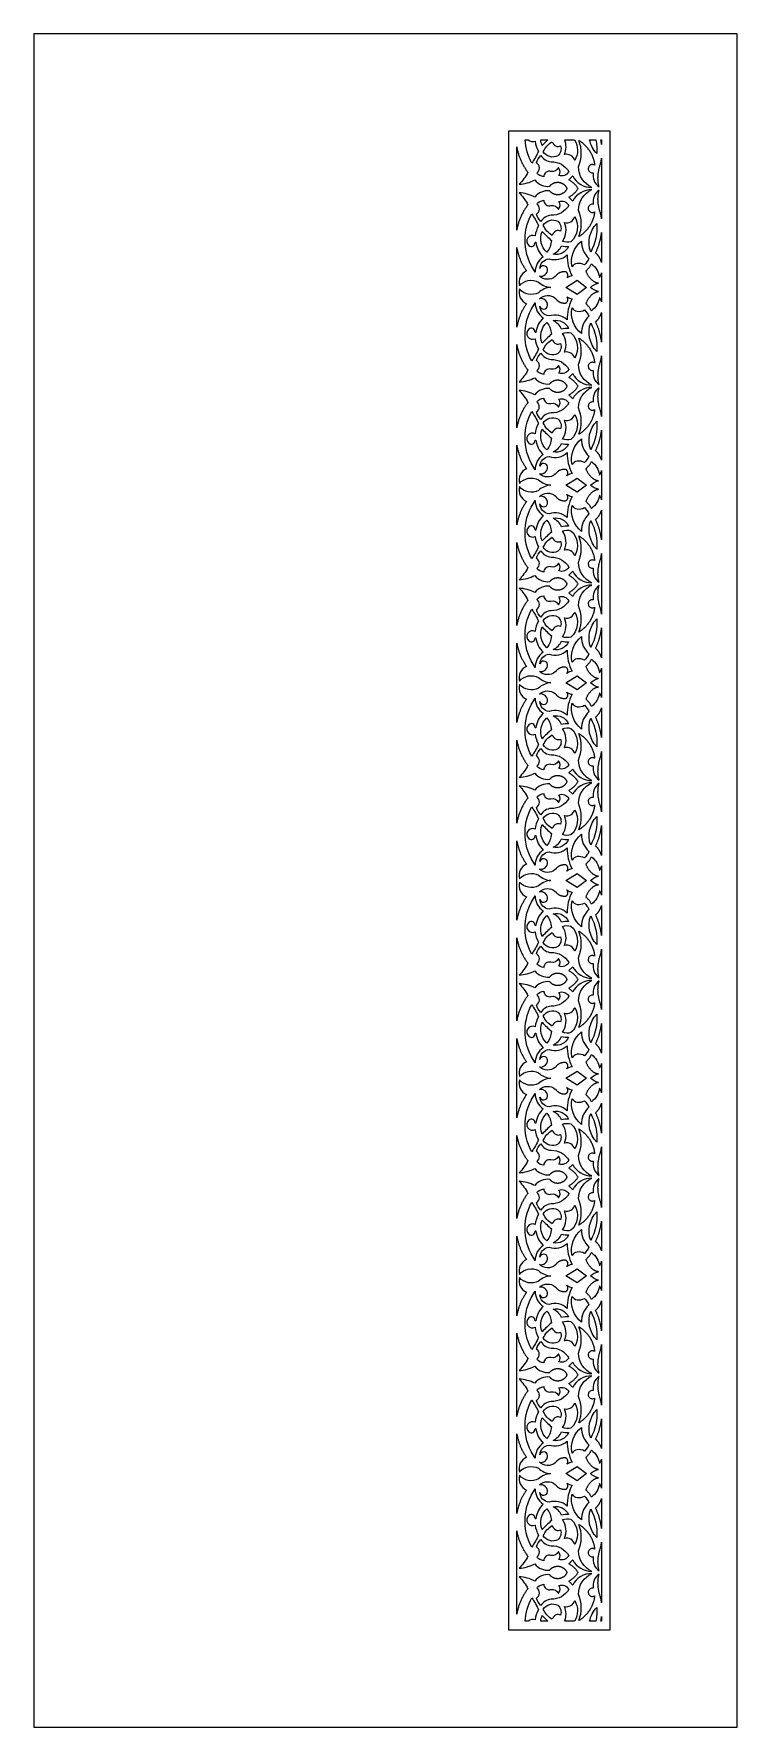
# Model space of a CAD drawing. Extents: x -415 to 415, y -1000 to 1000.
import ezdxf

# ---------------------------------------------------------------- set-up
doc = ezdxf.new("R2010")
doc.units = 0
doc.header["$MEASUREMENT"] = 0
doc.layers.add('BITMAP_LAYER', color=18, linetype='CONTINUOUS')

msp = doc.modelspace()

# ---------------------------------------------------------------- linework, layer by layer
at = {"layer": 'BITMAP_LAYER'}
for points in [[(-415, -1000), (415, -1000), (415, 1000), (-415, 1000)], [(145, -885), (265, -885), (265, 885), (145, 885)], [(255, 869.3), (254.8, 870.7), (254.6, 872.2), (254.4, 873.6), (254.3, 874.3), (254.1, 875), (255, 875)], [(255, 730.1), (254.9, 730.5), (254.8, 730.9), (254.6, 731.3), (254.5, 731.7), (254.3, 732.1), (254.2, 732.5), (254, 732.9), (253.9, 733.3), (253.7, 733.7), (253.5, 734), (253.3, 734.4), (253.1, 734.8), (252.9, 735.2), (252.7, 735.5), (252.5, 735.9), (252.3, 736.2), (252.1, 736.6), (251.8, 736.9), (251.6, 737.3), (251.4, 737.6), (251.1, 738), (250.8, 738.3), (250.6, 738.6), (250.3, 739), (250, 739.3), (249.7, 739.6), (249.4, 739.9), (249.2, 740.2), (248.8, 740.5), (248.5, 740.8), (248.2, 741.1), (247.9, 741.4), (248.3, 742.1), (248.6, 742.8), (248.9, 743.5), (249.3, 744.2), (249.6, 744.9), (249.9, 745.7), (250.2, 746.4), (250.5, 747.1), (250.7, 747.9), (251, 748.6), (251.3, 749.3), (251.6, 750.1), (251.8, 750.8), (252, 751.6), (252.3, 752.3), (252.5, 753.1), (252.7, 753.8), (252.9, 754.6), (253.1, 755.3), (253.3, 756.1), (253.5, 756.8), (253.7, 757.6), (253.9, 758.4), (254, 759.1), (254.2, 759.9), (254.3, 760.7), (254.5, 761.4), (254.6, 762.2), (254.7, 763), (254.8, 763.8), (254.9, 764.6), (255, 765.3)], [(237.3, 700.6), (226.4, 692.2), (212.7, 700.6), (226.4, 708.9)], [(255, 635.8), (254.9, 636.6), (254.8, 637.4), (254.7, 638.1), (254.6, 638.9), (254.5, 639.7), (254.3, 640.4), (254.2, 641.2), (254, 642), (253.9, 642.8), (253.7, 643.5), (253.5, 644.3), (253.3, 645), (253.1, 645.8), (252.9, 646.6), (252.7, 647.3), (252.5, 648.1), (252.3, 648.8), (252, 649.6), (251.8, 650.3), (251.6, 651.1), (251.3, 651.8), (251, 652.5), (250.7, 653.3), (250.5, 654), (250.2, 654.7), (249.9, 655.5), (249.6, 656.2), (249.3, 656.9), (248.9, 657.6), (248.6, 658.3), (248.3, 659), (247.9, 659.7), (248.2, 660), (248.5, 660.3), (248.8, 660.6), (249.2, 660.9), (249.4, 661.2), (249.7, 661.5), (250, 661.8), (250.3, 662.2), (250.6, 662.5), (250.8, 662.8), (251.1, 663.2), (251.4, 663.5), (251.6, 663.8), (251.8, 664.2), (252.1, 664.5), (252.3, 664.9), (252.5, 665.2), (252.7, 665.6), (252.9, 666), (253.1, 666.3), (253.3, 666.7), (253.5, 667.1), (253.7, 667.5), (253.9, 667.9), (254, 668.2), (254.2, 668.6), (254.3, 669), (254.5, 669.4), (254.6, 669.8), (254.8, 670.2), (254.9, 670.6), (255, 671)], [(255, 496.6), (254.9, 497), (254.8, 497.4), (254.6, 497.8), (254.5, 498.2), (254.3, 498.6), (254.2, 499), (254, 499.4), (253.9, 499.7), (253.7, 500.1), (253.5, 500.5), (253.3, 500.9), (253.1, 501.3), (252.9, 501.6), (252.7, 502), (252.5, 502.4), (252.3, 502.7), (252.1, 503.1), (251.8, 503.4), (251.6, 503.8), (251.4, 504.1), (251.1, 504.4), (250.8, 504.8), (250.6, 505.1), (250.3, 505.4), (250, 505.8), (249.7, 506.1), (249.4, 506.4), (249.2, 506.7), (248.8, 507), (248.5, 507.3), (248.2, 507.6), (247.9, 507.9), (248.3, 508.6), (248.6, 509.3), (248.9, 510), (249.3, 510.7), (249.6, 511.4), (249.9, 512.1), (250.2, 512.9), (250.5, 513.6), (250.7, 514.3), (251, 515.1), (251.3, 515.8), (251.6, 516.5), (251.8, 517.3), (252, 518), (252.3, 518.8), (252.5, 519.5), (252.7, 520.3), (252.9, 521), (253.1, 521.8), (253.3, 522.6), (253.5, 523.3), (253.7, 524.1), (253.9, 524.8), (254, 525.6), (254.2, 526.4), (254.3, 527.2), (254.5, 527.9), (254.6, 528.7), (254.7, 529.5), (254.8, 530.3), (254.9, 531), (255, 531.8)], [(237.3, 467), (226.4, 458.7), (212.7, 467), (226.4, 475.4)], [(255, 402.3), (254.9, 403.1), (254.8, 403.8), (254.7, 404.6), (254.6, 405.4), (254.5, 406.2), (254.3, 406.9), (254.2, 407.7), (254, 408.5), (253.9, 409.2), (253.7, 410), (253.5, 410.8), (253.3, 411.5), (253.1, 412.3), (252.9, 413), (252.7, 413.8), (252.5, 414.6), (252.3, 415.3), (252, 416.1), (251.8, 416.8), (251.6, 417.5), (251.3, 418.3), (251, 419), (250.7, 419.8), (250.5, 420.5), (250.2, 421.2), (249.9, 421.9), (249.6, 422.7), (249.3, 423.4), (248.9, 424.1), (248.6, 424.8), (248.3, 425.5), (247.9, 426.2), (248.2, 426.5), (248.5, 426.8), (248.8, 427.1), (249.2, 427.4), (249.4, 427.7), (249.7, 428), (250, 428.3), (250.3, 428.6), (250.6, 429), (250.8, 429.3), (251.1, 429.6), (251.4, 430), (251.6, 430.3), (251.8, 430.7), (252.1, 431), (252.3, 431.4), (252.5, 431.7), (252.7, 432.1), (252.9, 432.5), (253.1, 432.8), (253.3, 433.2), (253.5, 433.6), (253.7, 434), (253.9, 434.3), (254, 434.7), (254.2, 435.1), (254.3, 435.5), (254.5, 435.9), (254.6, 436.3), (254.8, 436.7), (254.9, 437.1), (255, 437.5)], [(255, 263.1), (254.9, 263.5), (254.8, 263.9), (254.6, 264.3), (254.5, 264.7), (254.3, 265.1), (254.2, 265.4), (254, 265.8), (253.9, 266.2), (253.7, 266.6), (253.5, 267), (253.3, 267.4), (253.1, 267.7), (252.9, 268.1), (252.7, 268.5), (252.5, 268.8), (252.3, 269.2), (252.1, 269.6), (251.8, 269.9), (251.6, 270.2), (251.4, 270.6), (251.1, 270.9), (250.8, 271.3), (250.6, 271.6), (250.3, 271.9), (250, 272.2), (249.7, 272.6), (249.4, 272.9), (249.2, 273.2), (248.8, 273.5), (248.5, 273.8), (248.2, 274.1), (247.9, 274.3), (248.3, 275), (248.6, 275.8), (248.9, 276.5), (249.3, 277.2), (249.6, 277.9), (249.9, 278.6), (250.2, 279.4), (250.5, 280.1), (250.7, 280.8), (251, 281.5), (251.3, 282.3), (251.6, 283), (251.8, 283.8), (252, 284.5), (252.3, 285.3), (252.5, 286), (252.7, 286.8), (252.9, 287.5), (253.1, 288.3), (253.3, 289), (253.5, 289.8), (253.7, 290.6), (253.9, 291.3), (254, 292.1), (254.2, 292.9), (254.3, 293.6), (254.5, 294.4), (254.6, 295.2), (254.7, 296), (254.8, 296.7), (254.9, 297.5), (255, 298.3)], [(237.3, 233.5), (226.4, 225.2), (212.7, 233.5), (226.4, 241.9)], [(255, 168.8), (254.9, 169.5), (254.8, 170.3), (254.7, 171.1), (254.6, 171.9), (254.5, 172.6), (254.3, 173.4), (254.2, 174.2), (254, 174.9), (253.9, 175.7), (253.7, 176.5), (253.5, 177.2), (253.3, 178), (253.1, 178.8), (252.9, 179.5), (252.7, 180.3), (252.5, 181), (252.3, 181.8), (252, 182.5), (251.8, 183.3), (251.6, 184), (251.3, 184.8), (251, 185.5), (250.7, 186.2), (250.5, 187), (250.2, 187.7), (249.9, 188.4), (249.6, 189.1), (249.3, 189.9), (248.9, 190.6), (248.6, 191.3), (248.3, 192), (247.9, 192.7), (248.2, 193), (248.5, 193.3), (248.8, 193.6), (249.2, 193.9), (249.4, 194.2), (249.7, 194.5), (250, 194.8), (250.3, 195.1), (250.6, 195.5), (250.8, 195.8), (251.1, 196.1), (251.4, 196.5), (251.6, 196.8), (251.8, 197.1), (252.1, 197.5), (252.3, 197.8), (252.5, 198.2), (252.7, 198.6), (252.9, 198.9), (253.1, 199.3), (253.3, 199.7), (253.5, 200.1), (253.7, 200.4), (253.9, 200.8), (254, 201.2), (254.2, 201.6), (254.3, 202), (254.5, 202.4), (254.6, 202.8), (254.8, 203.2), (254.9, 203.6), (255, 204)], [(255, 29.5), (254.9, 29.9), (254.8, 30.3), (254.6, 30.7), (254.5, 31.1), (254.3, 31.5), (254.2, 31.9), (254, 32.3), (253.9, 32.7), (253.7, 33.1), (253.5, 33.5), (253.3, 33.8), (253.1, 34.2), (252.9, 34.6), (252.7, 35), (252.5, 35.3), (252.3, 35.7), (252.1, 36), (251.8, 36.4), (251.6, 36.7), (251.4, 37.1), (251.1, 37.4), (250.8, 37.7), (250.6, 38.1), (250.3, 38.4), (250, 38.7), (249.7, 39), (249.4, 39.3), (249.2, 39.6), (248.8, 39.9), (248.5, 40.2), (248.2, 40.5), (247.9, 40.8), (248.3, 41.5), (248.6, 42.2), (248.9, 42.9), (249.3, 43.7), (249.6, 44.4), (249.9, 45.1), (250.2, 45.8), (250.5, 46.6), (250.7, 47.3), (251, 48), (251.3, 48.8), (251.6, 49.5), (251.8, 50.2), (252, 51), (252.3, 51.7), (252.5, 52.5), (252.7, 53.2), (252.9, 54), (253.1, 54.8), (253.3, 55.5), (253.5, 56.3), (253.7, 57), (253.9, 57.8), (254, 58.6), (254.2, 59.3), (254.3, 60.1), (254.5, 60.9), (254.6, 61.7), (254.7, 62.4), (254.8, 63.2), (254.9, 64), (255, 64.8)], [(237.3, 0), (226.4, -8.3), (212.7, 0), (226.4, 8.3)], [(255, -64.8), (254.9, -64), (254.8, -63.2), (254.7, -62.4), (254.6, -61.7), (254.5, -60.9), (254.3, -60.1), (254.2, -59.3), (254, -58.6), (253.9, -57.8), (253.7, -57), (253.5, -56.3), (253.3, -55.5), (253.1, -54.8), (252.9, -54), (252.7, -53.2), (252.5, -52.5), (252.3, -51.7), (252, -51), (251.8, -50.2), (251.6, -49.5), (251.3, -48.8), (251, -48), (250.7, -47.3), (250.5, -46.6), (250.2, -45.8), (249.9, -45.1), (249.6, -44.4), (249.3, -43.7), (248.9, -42.9), (248.6, -42.2), (248.3, -41.5), (247.9, -40.8), (248.2, -40.5), (248.5, -40.2), (248.8, -39.9), (249.2, -39.6), (249.4, -39.3), (249.7, -39), (250, -38.7), (250.3, -38.4), (250.6, -38.1), (250.8, -37.7), (251.1, -37.4), (251.4, -37.1), (251.6, -36.7), (251.8, -36.4), (252.1, -36), (252.3, -35.7), (252.5, -35.3), (252.7, -35), (252.9, -34.6), (253.1, -34.2), (253.3, -33.8), (253.5, -33.5), (253.7, -33.1), (253.9, -32.7), (254, -32.3), (254.2, -31.9), (254.3, -31.5), (254.5, -31.1), (254.6, -30.7), (254.8, -30.3), (254.9, -29.9), (255, -29.5)], [(255, -204), (254.9, -203.6), (254.8, -203.2), (254.6, -202.8), (254.5, -202.4), (254.3, -202), (254.2, -201.6), (254, -201.2), (253.9, -200.8), (253.7, -200.4), (253.5, -200.1), (253.3, -199.7), (253.1, -199.3), (252.9, -198.9), (252.7, -198.6), (252.5, -198.2), (252.3, -197.8), (252.1, -197.5), (251.8, -197.1), (251.6, -196.8), (251.4, -196.5), (251.1, -196.1), (250.8, -195.8), (250.6, -195.5), (250.3, -195.1), (250, -194.8), (249.7, -194.5), (249.4, -194.2), (249.2, -193.9), (248.8, -193.6), (248.5, -193.3), (248.2, -193), (247.9, -192.7), (248.3, -192), (248.6, -191.3), (248.9, -190.6), (249.3, -189.9), (249.6, -189.1), (249.9, -188.4), (250.2, -187.7), (250.5, -187), (250.7, -186.2), (251, -185.5), (251.3, -184.8), (251.6, -184), (251.8, -183.3), (252, -182.5), (252.3, -181.8), (252.5, -181), (252.7, -180.3), (252.9, -179.5), (253.1, -178.8), (253.3, -178), (253.5, -177.2), (253.7, -176.5), (253.9, -175.7), (254, -174.9), (254.2, -174.2), (254.3, -173.4), (254.5, -172.6), (254.6, -171.9), (254.7, -171.1), (254.8, -170.3), (254.9, -169.5), (255, -168.8)], [(237.3, -233.5), (226.4, -241.9), (212.7, -233.5), (226.4, -225.2)], [(255, -298.3), (254.9, -297.5), (254.8, -296.7), (254.7, -296), (254.6, -295.2), (254.5, -294.4), (254.3, -293.6), (254.2, -292.9), (254, -292.1), (253.9, -291.3), (253.7, -290.6), (253.5, -289.8), (253.3, -289), (253.1, -288.3), (252.9, -287.5), (252.7, -286.8), (252.5, -286), (252.3, -285.3), (252, -284.5), (251.8, -283.8), (251.6, -283), (251.3, -282.3), (251, -281.5), (250.7, -280.8), (250.5, -280.1), (250.2, -279.4), (249.9, -278.6), (249.6, -277.9), (249.3, -277.2), (248.9, -276.5), (248.6, -275.8), (248.3, -275), (247.9, -274.3), (248.2, -274.1), (248.5, -273.8), (248.8, -273.5), (249.2, -273.2), (249.4, -272.9), (249.7, -272.6), (250, -272.2), (250.3, -271.9), (250.6, -271.6), (250.8, -271.3), (251.1, -270.9), (251.4, -270.6), (251.6, -270.2), (251.8, -269.9), (252.1, -269.6), (252.3, -269.2), (252.5, -268.8), (252.7, -268.5), (252.9, -268.1), (253.1, -267.7), (253.3, -267.4), (253.5, -267), (253.7, -266.6), (253.9, -266.2), (254, -265.8), (254.2, -265.4), (254.3, -265.1), (254.5, -264.7), (254.6, -264.3), (254.8, -263.9), (254.9, -263.5), (255, -263.1)], [(255, -437.5), (254.9, -437.1), (254.8, -436.7), (254.6, -436.3), (254.5, -435.9), (254.3, -435.5), (254.2, -435.1), (254, -434.7), (253.9, -434.3), (253.7, -434), (253.5, -433.6), (253.3, -433.2), (253.1, -432.8), (252.9, -432.5), (252.7, -432.1), (252.5, -431.7), (252.3, -431.4), (252.1, -431), (251.8, -430.7), (251.6, -430.3), (251.4, -430), (251.1, -429.6), (250.8, -429.3), (250.6, -429), (250.3, -428.6), (250, -428.3), (249.7, -428), (249.4, -427.7), (249.2, -427.4), (248.8, -427.1), (248.5, -426.8), (248.2, -426.5), (247.9, -426.2), (248.3, -425.5), (248.6, -424.8), (248.9, -424.1), (249.3, -423.4), (249.6, -422.7), (249.9, -421.9), (250.2, -421.2), (250.5, -420.5), (250.7, -419.8), (251, -419), (251.3, -418.3), (251.6, -417.5), (251.8, -416.8), (252, -416.1), (252.3, -415.3), (252.5, -414.6), (252.7, -413.8), (252.9, -413), (253.1, -412.3), (253.3, -411.5), (253.5, -410.8), (253.7, -410), (253.9, -409.2), (254, -408.5), (254.2, -407.7), (254.3, -406.9), (254.5, -406.2), (254.6, -405.4), (254.7, -404.6), (254.8, -403.8), (254.9, -403.1), (255, -402.3)], [(237.3, -467), (226.4, -475.4), (212.7, -467), (226.4, -458.7)], [(255, -531.8), (254.9, -531), (254.8, -530.3), (254.7, -529.5), (254.6, -528.7), (254.5, -527.9), (254.3, -527.2), (254.2, -526.4), (254, -525.6), (253.9, -524.8), (253.7, -524.1), (253.5, -523.3), (253.3, -522.6), (253.1, -521.8), (252.9, -521), (252.7, -520.3), (252.5, -519.5), (252.3, -518.8), (252, -518), (251.8, -517.3), (251.6, -516.5), (251.3, -515.8), (251, -515.1), (250.7, -514.3), (250.5, -513.6), (250.2, -512.9), (249.9, -512.1), (249.6, -511.4), (249.3, -510.7), (248.9, -510), (248.6, -509.3), (248.3, -508.6), (247.9, -507.9), (248.2, -507.6), (248.5, -507.3), (248.8, -507), (249.2, -506.7), (249.4, -506.4), (249.7, -506.1), (250, -505.8), (250.3, -505.4), (250.6, -505.1), (250.8, -504.8), (251.1, -504.4), (251.4, -504.1), (251.6, -503.8), (251.8, -503.4), (252.1, -503.1), (252.3, -502.7), (252.5, -502.4), (252.7, -502), (252.9, -501.6), (253.1, -501.3), (253.3, -500.9), (253.5, -500.5), (253.7, -500.1), (253.9, -499.7), (254, -499.4), (254.2, -499), (254.3, -498.6), (254.5, -498.2), (254.6, -497.8), (254.8, -497.4), (254.9, -497), (255, -496.6)], [(255, -671), (254.9, -670.6), (254.8, -670.2), (254.6, -669.8), (254.5, -669.4), (254.3, -669), (254.2, -668.6), (254, -668.2), (253.9, -667.9), (253.7, -667.5), (253.5, -667.1), (253.3, -666.7), (253.1, -666.3), (252.9, -666), (252.7, -665.6), (252.5, -665.2), (252.3, -664.9), (252.1, -664.5), (251.8, -664.2), (251.6, -663.8), (251.4, -663.5), (251.1, -663.2), (250.8, -662.8), (250.6, -662.5), (250.3, -662.2), (250, -661.8), (249.7, -661.5), (249.4, -661.2), (249.2, -660.9), (248.8, -660.6), (248.5, -660.3), (248.2, -660), (247.9, -659.7), (248.3, -659), (248.6, -658.3), (248.9, -657.6), (249.3, -656.9), (249.6, -656.2), (249.9, -655.5), (250.2, -654.7), (250.5, -654), (250.7, -653.3), (251, -652.5), (251.3, -651.8), (251.6, -651.1), (251.8, -650.3), (252, -649.6), (252.3, -648.8), (252.5, -648.1), (252.7, -647.3), (252.9, -646.6), (253.1, -645.8), (253.3, -645), (253.5, -644.3), (253.7, -643.5), (253.9, -642.8), (254, -642), (254.2, -641.2), (254.3, -640.4), (254.5, -639.7), (254.6, -638.9), (254.7, -638.1), (254.8, -637.4), (254.9, -636.6), (255, -635.8)], [(237.3, -700.6), (226.4, -708.9), (212.7, -700.6), (226.4, -692.2)], [(255, -765.3), (254.9, -764.6), (254.8, -763.8), (254.7, -763), (254.6, -762.2), (254.5, -761.4), (254.3, -760.7), (254.2, -759.9), (254, -759.1), (253.9, -758.4), (253.7, -757.6), (253.5, -756.8), (253.3, -756.1), (253.1, -755.3), (252.9, -754.6), (252.7, -753.8), (252.5, -753.1), (252.3, -752.3), (252, -751.6), (251.8, -750.8), (251.6, -750.1), (251.3, -749.3), (251, -748.6), (250.7, -747.9), (250.5, -747.1), (250.2, -746.4), (249.9, -745.7), (249.6, -744.9), (249.3, -744.2), (248.9, -743.5), (248.6, -742.8), (248.3, -742.1), (247.9, -741.4), (248.2, -741.1), (248.5, -740.8), (248.8, -740.5), (249.2, -740.2), (249.4, -739.9), (249.7, -739.6), (250, -739.3), (250.3, -739), (250.6, -738.6), (250.8, -738.3), (251.1, -738), (251.4, -737.6), (251.6, -737.3), (251.8, -736.9), (252.1, -736.6), (252.3, -736.2), (252.5, -735.9), (252.7, -735.5), (252.9, -735.2), (253.1, -734.8), (253.3, -734.4), (253.5, -734), (253.7, -733.7), (253.9, -733.3), (254, -732.9), (254.2, -732.5), (254.3, -732.1), (254.5, -731.7), (254.6, -731.3), (254.8, -730.9), (254.9, -730.5), (255, -730.1)], [(255, -875), (254.1, -875), (254.3, -874.3), (254.4, -873.6), (254.6, -872.2), (254.8, -870.7), (255, -869.3)]]:
    msp.add_lwpolyline(points, close=True, dxfattribs=at)
for points in [[(155, 866.4), (155.2, 865.4), (155.4, 864.4), (155.6, 863.4), (155.8, 862.4), (156, 861.4), (156.3, 860.4), (156.5, 859.4), (156.8, 858.4), (157.1, 857.4), (157.4, 856.5), (157.8, 855.5), (158.1, 854.5), (158.5, 853.6), (158.8, 852.6), (159.2, 851.7), (159.6, 850.7), (160, 849.8), (160.5, 848.9), (160.9, 848), (161.4, 847), (161.9, 846.1), (162.4, 845.2), (162.9, 844.3), (163.4, 843.5), (163.9, 842.6), (164.5, 841.7), (165, 840.8), (165.6, 840), (166.2, 839.1), (166.8, 838.3), (167.4, 837.5), (168.1, 836.7, -0.078206), (157.7, 822.3, 0.099058), (176.2, 827.4, 0.253489), (193.8, 820), (194.1, 820.4), (194.4, 820.7), (194.7, 821), (194.9, 821.3), (195.2, 821.6), (195.5, 821.9), (195.9, 822.1), (196.2, 822.4), (196.5, 822.6), (196.8, 822.8), (197.2, 823), (197.5, 823.2), (197.8, 823.4), (198.2, 823.6), (198.5, 823.8), (198.9, 823.9), (199.2, 824), (199.6, 824.2), (200, 824.3), (200.3, 824.4), (200.7, 824.5), (201.1, 824.5), (201.4, 824.6), (201.8, 824.6), (202.2, 824.7), (202.6, 824.7), (202.9, 824.7), (203.3, 824.7), (203.7, 824.7), (204.1, 824.7), (204.4, 824.7), (204.8, 824.6), (205.2, 824.6), (205.6, 824.5), (205.9, 824.4), (206.3, 824.3), (206.7, 824.2), (207, 824.1), (207.4, 824), (207.7, 823.8), (208.1, 823.7), (208.4, 823.5), (208.7, 823.4), (209.1, 823.2), (209.4, 823), (209.7, 822.8), (210, 822.6), (210.4, 822.4), (210.7, 822.1), (211, 821.9), (211.2, 821.6), (211.5, 821.4), (211.8, 821.1), (212.1, 820.8), (212.3, 820.5), (212.6, 820.2), (212.8, 819.9), (213, 819.5), (213.2, 819.2), (213.5, 818.8), (213.7, 818.5), (213.8, 818.1), (214, 817.7), (214.2, 817.3), (214, 816.9), (213.8, 816.5), (213.7, 816.2), (213.5, 815.8), (213.2, 815.5), (213, 815.1), (212.8, 814.8), (212.6, 814.5), (212.3, 814.2), (212.1, 813.9), (211.8, 813.6), (211.5, 813.3), (211.2, 813), (211, 812.8), (210.7, 812.5), (210.4, 812.3), (210, 812.1), (209.7, 811.9), (209.4, 811.7), (209.1, 811.5), (208.7, 811.3), (208.4, 811.1), (208.1, 811), (207.7, 810.8), (207.4, 810.7), (207, 810.5), (206.7, 810.4), (206.3, 810.3), (205.9, 810.2), (205.6, 810.2), (205.2, 810.1), (204.8, 810), (204.4, 810), (204.1, 810), (203.7, 809.9), (203.3, 809.9), (202.9, 809.9), (202.6, 809.9), (202.2, 810), (201.8, 810), (201.4, 810.1), (201.1, 810.1), (200.7, 810.2), (200.3, 810.3), (200, 810.4), (199.6, 810.5), (199.2, 810.6), (198.9, 810.7), (198.5, 810.9), (198.2, 811), (197.8, 811.2), (197.5, 811.4), (197.2, 811.6), (196.8, 811.8), (196.5, 812), (196.2, 812.3), (195.9, 812.5), (195.5, 812.8), (195.2, 813), (194.9, 813.3), (194.7, 813.6), (194.4, 813.9), (194.1, 814.3), (193.8, 814.6, 0.253489), (176.2, 807.3, 0.099058), (157.7, 812.3, -0.078206), (168.1, 798), (167.4, 797.2), (166.8, 796.3), (166.2, 795.5), (165.6, 794.7), (165, 793.8), (164.5, 792.9), (163.9, 792.1), (163.4, 791.2), (162.9, 790.3), (162.4, 789.4), (161.9, 788.5), (161.4, 787.6), (160.9, 786.7), (160.5, 785.8), (160, 784.8), (159.6, 783.9), (159.2, 783), (158.8, 782), (158.5, 781.1), (158.1, 780.1), (157.8, 779.1), (157.4, 778.2), (157.1, 777.2), (156.8, 776.2), (156.5, 775.2), (156.3, 774.3), (156, 773.3), (155.8, 772.3), (155.6, 771.3), (155.4, 770.3), (155.2, 769.3), (155, 768.2)], [(176.7, 873.4, 0.104328), (180.6, 861.4, -0.046557), (172.6, 847.2, -0.112357), (164.8, 875), (168.5, 875, 0.343414)], [(185, 868.1, -0.085335), (183.2, 875), (191.7, 875, 0.021657)], [(196.9, 872.6, 0.231072), (201.3, 867.4, 0.211684), (206.7, 867.7, -0.293727), (203.5, 856, -0.392189), (186.2, 860.7, -0.163302)], [(223.3, 850.5, 0.420521), (211.2, 857.4, 0.19841), (211.5, 875), (223.2, 875, -0.276216)], [(228.2, 874.1), (228.7, 873.8), (229.2, 873.5), (229.7, 873.2), (230.1, 872.9), (230.6, 872.5), (231.1, 872.2), (231.5, 871.9), (232, 871.5), (232.4, 871.2), (232.8, 870.8), (233.3, 870.5), (233.7, 870.1), (234.1, 869.7), (234.5, 869.4), (234.9, 869), (235.3, 868.6), (235.7, 868.2), (236.1, 867.8), (236.5, 867.4), (236.9, 867), (237.3, 866.6), (237.6, 866.1), (238, 865.7), (238.4, 865.3), (238.7, 864.9), (239, 864.4), (239.4, 864), (239.7, 863.5), (240, 863.1), (240.3, 862.6), (240.7, 862.1), (241, 861.7), (241.2, 861.2), (241.5, 860.7), (241.8, 860.3), (242.1, 859.8), (242.4, 859.3), (242.6, 858.8), (242.9, 858.3), (243.1, 857.8), (243.4, 857.3), (243.6, 856.8), (243.8, 856.3), (244, 855.8), (244.2, 855.2), (244.5, 854.7), (244.6, 854.2), (244.8, 853.7), (245, 853.1), (245.2, 852.6), (245.4, 852.1), (245.5, 851.5), (245.7, 851), (245.8, 850.4), (245.9, 849.9), (246.1, 849.4), (246.2, 848.8), (246.3, 848.2), (246.4, 847.7), (246.5, 847.1), (246.6, 846.6), (246.7, 846), (246.7, 845.4), (246.8, 844.9), (246.5, 845), (246.2, 845.2), (245.9, 845.3), (245.6, 845.4), (245.2, 845.5), (244.9, 845.6), (244.5, 845.6), (244.2, 845.6, 0.414214), (239.3, 840.8, 0.414214), (244.2, 835.9), (244.5, 835.9), (244.7, 835.9), (245, 836), (245.3, 836, 0.297221), (252, 819.2), (251.8, 820.1), (251.6, 821), (251.4, 821.9), (251.3, 822.8), (251.2, 823.7), (251.1, 824.6), (251, 825.6), (250.9, 826.5), (250.9, 827.4), (250.9, 828.3), (250.8, 829.2), (250.8, 830.1), (250.9, 831), (250.9, 831.9), (250.9, 832.8), (251, 833.7), (251.1, 834.6), (251.2, 835.5), (251.3, 836.4), (251.4, 837.3), (251.6, 838.2), (251.7, 839.1), (251.9, 840), (252.1, 840.9), (252.3, 841.8), (252.5, 842.7), (252.8, 843.5), (253, 844.4), (253.3, 845.3), (253.6, 846.2), (253.9, 847), (254.2, 847.9), (254.4, 849.2), (254.7, 850.5), (254.8, 851.8), (255, 853.1), (255, 817.3), (255, 817.3), (255, 817.3), (255, 781.6), (254.8, 782.9), (254.7, 784.2), (254.4, 785.5), (254.2, 786.8), (253.9, 787.6), (253.6, 788.5), (253.3, 789.4), (253, 790.2), (252.8, 791.1), (252.5, 792), (252.3, 792.9), (252.1, 793.8), (251.9, 794.6), (251.7, 795.5), (251.6, 796.4), (251.4, 797.3), (251.3, 798.2), (251.2, 799.1), (251.1, 800), (251, 800.9), (250.9, 801.8), (250.9, 802.7), (250.9, 803.6), (250.8, 804.6), (250.8, 805.5), (250.9, 806.4), (250.9, 807.3), (250.9, 808.2), (251, 809.1), (251.1, 810), (251.2, 810.9), (251.3, 811.8), (251.4, 812.7), (251.6, 813.6), (251.8, 814.5), (252, 815.4, 0.297221), (245.3, 798.6), (245, 798.7), (244.7, 798.7), (244.5, 798.7), (244.2, 798.8, 0.414214), (239.3, 793.9, 0.414214), (244.2, 789), (244.5, 789), (244.9, 789.1), (245.2, 789.1), (245.6, 789.2), (245.9, 789.3), (246.2, 789.5), (246.5, 789.6), (246.8, 789.8), (246.7, 789.2), (246.7, 788.6), (246.6, 788.1), (246.5, 787.5), (246.4, 787), (246.3, 786.4), (246.2, 785.8), (246.1, 785.3), (245.9, 784.7), (245.8, 784.2), (245.7, 783.7), (245.5, 783.1), (245.4, 782.6), (245.2, 782), (245, 781.5), (244.8, 781), (244.6, 780.4), (244.5, 779.9), (244.2, 779.4), (244, 778.9), (243.8, 778.4), (243.6, 777.9), (243.4, 777.4), (243.1, 776.9), (242.9, 776.4), (242.6, 775.9), (242.4, 775.4), (242.1, 774.9), (241.8, 774.4), (241.5, 773.9), (241.2, 773.4), (241, 773), (240.7, 772.5), (240.3, 772), (240, 771.6), (239.7, 771.1), (239.4, 770.7), (239, 770.2), (238.7, 769.8), (238.4, 769.4), (238, 768.9), (237.6, 768.5), (237.3, 768.1), (236.9, 767.7), (236.5, 767.3), (236.1, 766.9), (235.7, 766.5), (235.3, 766.1), (234.9, 765.7), (234.5, 765.3), (234.1, 764.9), (233.7, 764.5), (233.3, 764.2), (232.8, 763.8), (232.4, 763.5), (232, 763.1), (231.5, 762.8), (231.1, 762.4), (230.6, 762.1), (230.1, 761.8), (229.7, 761.5), (229.2, 761.2), (228.7, 760.9), (228.2, 760.6, 0.201358), (227.7, 791.8, -0.293471), (243.6, 816, 0.28506), (221, 802.4), (216.5, 807), (217.3, 807.5), (218.1, 808), (218.9, 808.5), (219.6, 809.1), (220.4, 809.6), (221.1, 810.2), (221.8, 810.9), (222.5, 811.5), (223.2, 812.2), (223.8, 812.8), (224.5, 813.5), (225.1, 814.3), (225.7, 815), (226.3, 815.8), (226.8, 816.5), (227.3, 817.3), (227.3, 817.3), (227.3, 817.3), (226.8, 818.1), (226.3, 818.9), (225.7, 819.6), (225.1, 820.4), (224.5, 821.1), (223.8, 821.8), (223.2, 822.5), (222.5, 823.1), (221.8, 823.8), (221.1, 824.4), (220.4, 825), (219.6, 825.6), (218.9, 826.1), (218.1, 826.7), (217.3, 827.2), (216.5, 827.7), (221, 832.2, 0.28506), (243.6, 818.6, -0.293471), (227.7, 842.9, 0.201358)], [(249.4, 858.5, -0.144687), (240.9, 875), (248.3, 875, -0.063922)], [(183.4, 856.4, 0.242634), (195.5, 848.9, -0.280967), (216.4, 837.1, -0.358891), (204.6, 832.7, 0.369609), (204.1, 842, -0.384853), (195.3, 837.5, 0.48266), (186.7, 831.3, -0.17375), (178.5, 835.6, 0.528808), (178.2, 847.8, -0.140873)], [(186.7, 803.4, 0.48266), (195.3, 797.1, -0.384853), (204.1, 792.7, 0.369609), (204.6, 801.9, -0.358891), (216.4, 797.6, -0.280967), (195.5, 785.7, 0.242634), (183.4, 778.3, -0.140873), (178.2, 786.9, 0.528808), (178.5, 799.1, -0.17375)], [(172.6, 787.4, -0.046557), (180.6, 773.2, 0.104328), (176.7, 761.3, 0.880107), (169.1, 750, 0.708801), (176.5, 753.6, -0.18041), (177.4, 753.8, 0.164445), (186.1, 736.6, 0.253104), (176.7, 718.7, -0.286298)], [(186.2, 774, -0.392189), (203.5, 778.7, -0.293727), (206.7, 767, 0.211684), (201.3, 767.2, 0.231072), (196.9, 762, -0.163302)], [(223.3, 784.1, -0.354773), (218.9, 754.4, -0.155287), (209, 754.9, 0.259642), (211.2, 777.3, 0.420521)], [(185, 766.6, 0.034019), (195.9, 756, -0.142886), (190.6, 742, -0.331334)], [(249.4, 776.1, -0.135946), (242.2, 742.3, -0.285871)], [(155, 747.6), (155.2, 746.6), (155.3, 745.7), (155.5, 744.8), (155.7, 743.9), (155.9, 742.9), (156.1, 742), (156.4, 741.1), (156.6, 740.2), (156.9, 739.3), (157.2, 738.4), (157.5, 737.5), (157.8, 736.6), (158.1, 735.7), (158.4, 734.9), (158.8, 734), (159.1, 733.1), (159.5, 732.2), (159.9, 731.4), (160.2, 730.5), (160.6, 729.7), (161.1, 728.8), (161.5, 728), (161.9, 727.2), (162.4, 726.3), (162.9, 725.5), (163.3, 724.7), (163.8, 723.9), (164.3, 723.1), (164.8, 722.3), (165.4, 721.5), (165.9, 720.7), (166.5, 720, 0.362219), (158, 702.4, -0.343365), (180.7, 706.9, 0.182087), (195.1, 700.6, 0.182087), (180.7, 694.2, -0.343365), (158, 698.7, 0.362219), (166.5, 681.2), (165.9, 680.4), (165.4, 679.6), (164.8, 678.8), (164.3, 678), (163.8, 677.2), (163.3, 676.4), (162.9, 675.6), (162.4, 674.8), (161.9, 674), (161.5, 673.1), (161.1, 672.3), (160.6, 671.4), (160.2, 670.6), (159.9, 669.7), (159.5, 668.9), (159.1, 668), (158.8, 667.1), (158.4, 666.3), (158.1, 665.4), (157.8, 664.5), (157.5, 663.6), (157.2, 662.7), (156.9, 661.8), (156.6, 660.9), (156.4, 660), (156.1, 659.1), (155.9, 658.2), (155.7, 657.3), (155.5, 656.3), (155.3, 655.4), (155.2, 654.5), (155, 653.6)], [(207.9, 749.8, 0.094175), (216, 749, -0.358347), (197.7, 739.8, 0.177653)], [(231.2, 755.2, 0.210839), (240.1, 734.7, -0.083811), (234.9, 727.2, 0.166766), (226.2, 728.8, 0.230321), (220.2, 724.8, -0.275821)], [(214.5, 738.9, 0.137585), (220.4, 714.2, 0.139367), (214, 711.7), (214.2, 711.9), (214.4, 712.1), (214.6, 712.3), (214.7, 712.6), (214.9, 712.8), (215, 713.1), (215.1, 713.3), (215.2, 713.6), (215.2, 713.8), (215.3, 714.1), (215.3, 714.4), (215.3, 714.6), (215.3, 714.9), (215.3, 715.1), (215.3, 715.4), (215.3, 715.6), (215.2, 715.9), (215.2, 716.1), (215.1, 716.4), (215, 716.6), (214.9, 716.9), (214.8, 717.1), (214.7, 717.3), (214.5, 717.5), (214.4, 717.7), (214.2, 717.9), (214, 718.1), (213.9, 718.3), (213.7, 718.5), (213.5, 718.6), (213.2, 718.8), (213, 718.9), (212.6, 719), (212.1, 719), (211.6, 719.1), (211.2, 719.1), (210.7, 719.1), (210.3, 719), (209.8, 719), (209.4, 719), (208.9, 718.9), (208.5, 718.8), (208, 718.7), (207.6, 718.6), (207.2, 718.5), (206.7, 718.3), (206.3, 718.2), (205.9, 718), (205.5, 717.8), (205.1, 717.6), (204.7, 717.4), (204.3, 717.1), (203.9, 716.9), (203.6, 716.6), (203.2, 716.4), (202.9, 716.1), (202.5, 715.8), (202.2, 715.5), (201.9, 715.1), (201.6, 714.8), (201.3, 714.5), (201, 714.1), (200.7, 713.7), (200.4, 713.3, -0.369668), (181.7, 713.9, 0.498191), (191.3, 722.1, 0.816534), (182.2, 722.8, -0.380149), (193.2, 734.4, 0.273416)], [(243, 728.3, -0.208868), (252.7, 712.3), (253.1, 713), (253.4, 713.6), (253.7, 714.3), (254, 715), (254.3, 715.7), (254.6, 716.4), (254.8, 717.1), (255, 717.8), (255, 700.6), (255, 683.3), (254.8, 684), (254.6, 684.7), (254.3, 685.4), (254, 686.1), (253.7, 686.8), (253.4, 687.5), (253.1, 688.2), (252.7, 688.8, -0.208868), (243, 672.8), (242.7, 673.4), (242.4, 674), (242.1, 674.5), (241.8, 675.1), (241.4, 675.7), (241.1, 676.2), (240.7, 676.7), (240.3, 677.3), (239.9, 677.8), (239.4, 678.3), (239, 678.8), (238.6, 679.3), (238.1, 679.8), (237.6, 680.2), (237.2, 680.7), (236.7, 681.1), (236.9, 681.7), (237.1, 682.3), (237.4, 683), (237.7, 683.6), (238, 684.2), (238.3, 684.8), (238.6, 685.4), (239, 686.1), (239.3, 686.7), (239.7, 687.3), (240.1, 687.8), (240.5, 688.4), (240.9, 689), (241.4, 689.5), (241.8, 690.1), (242.3, 690.6), (242.8, 691.1), (243.3, 691.6), (243.8, 692.1), (244.3, 692.5), (244.8, 692.9), (245.4, 693.3), (245.9, 693.7), (246.2, 693.9), (246.5, 694), (246.8, 694.2), (247.1, 694.3), (247.3, 694.5), (247.6, 694.6), (247.9, 694.7), (248.2, 694.9), (248.5, 695), (248.8, 695.1), (249.2, 695.2), (249.5, 695.3), (249.8, 695.3), (250.1, 695.4), (250.4, 695.5), (250.7, 695.5), (251, 695.5), (251.4, 695.6, -0.124553), (241.9, 700.6, -0.124553), (251.4, 705.5), (251, 705.6), (250.7, 705.6), (250.4, 705.7), (250.1, 705.7), (249.8, 705.8), (249.5, 705.9), (249.2, 705.9), (248.8, 706), (248.5, 706.1), (248.2, 706.3), (247.9, 706.4), (247.6, 706.5), (247.3, 706.6), (247.1, 706.8), (246.8, 706.9), (246.5, 707.1), (246.2, 707.3), (245.9, 707.4), (245.4, 707.8), (244.8, 708.2), (244.3, 708.6), (243.8, 709.1), (243.3, 709.5), (242.8, 710), (242.3, 710.5), (241.8, 711), (241.4, 711.6), (240.9, 712.1), (240.5, 712.7), (240.1, 713.3), (239.7, 713.9), (239.3, 714.5), (239, 715.1), (238.6, 715.7), (238.3, 716.3), (238, 716.9), (237.7, 717.5), (237.4, 718.2), (237.1, 718.8), (236.9, 719.4), (236.7, 720), (237.2, 720.5), (237.6, 720.9), (238.1, 721.4), (238.6, 721.8), (239, 722.3), (239.4, 722.8), (239.9, 723.3), (240.3, 723.9), (240.7, 724.4), (241.1, 724.9), (241.4, 725.5), (241.8, 726), (242.1, 726.6), (242.4, 727.2), (242.7, 727.7)], [(176.7, 682.4, 0.253104), (186.1, 664.5, 0.164445), (177.4, 647.4, -0.18041), (176.5, 647.5, 0.708801), (169.1, 651.1, 0.880107), (176.7, 639.9, 0.104328), (180.6, 627.9, -0.046557), (172.6, 613.7, -0.286298)], [(181.7, 687.2, -0.369668), (200.4, 687.8), (200.7, 687.4), (201, 687), (201.3, 686.7), (201.6, 686.3), (201.9, 686), (202.2, 685.7), (202.5, 685.4), (202.9, 685.1), (203.2, 684.8), (203.6, 684.5), (203.9, 684.2), (204.3, 684), (204.7, 683.8), (205.1, 683.5), (205.5, 683.3), (205.9, 683.1), (206.3, 683), (206.7, 682.8), (207.2, 682.7), (207.6, 682.5), (208, 682.4), (208.5, 682.3), (208.9, 682.2), (209.4, 682.2), (209.8, 682.1), (210.3, 682.1), (210.7, 682.1), (211.2, 682.1), (211.6, 682.1), (212.1, 682.1), (212.6, 682.1), (213, 682.2), (213.2, 682.3), (213.5, 682.5), (213.7, 682.6), (213.9, 682.8), (214, 683), (214.2, 683.2), (214.4, 683.4), (214.5, 683.6), (214.7, 683.8), (214.8, 684), (214.9, 684.3), (215, 684.5), (215.1, 684.7), (215.2, 685), (215.2, 685.2), (215.3, 685.5), (215.3, 685.7), (215.3, 686), (215.3, 686.2), (215.3, 686.5), (215.3, 686.8), (215.3, 687), (215.2, 687.3), (215.2, 687.5), (215.1, 687.8), (215, 688), (214.9, 688.3), (214.7, 688.5), (214.6, 688.8), (214.4, 689), (214.2, 689.2), (214, 689.5, 0.139367), (220.4, 687, 0.137585), (214.5, 662.2, 0.273416), (193.2, 666.8, -0.380149), (182.2, 678.3, 0.816534), (191.3, 679, 0.498191)], [(197.7, 661.3, -0.358347), (216, 652.1, 0.094175), (207.9, 651.3, 0.177653)], [(220.2, 676.4, 0.230321), (226.2, 672.4, 0.166766), (234.9, 673.9, -0.083811), (240.1, 666.5, 0.210839), (231.2, 645.9, -0.275821)], [(190.6, 659.1, -0.142886), (195.9, 645.2, 0.034019), (185, 634.6, -0.331334)], [(209, 646.2, -0.155287), (218.9, 646.7, -0.354773), (223.3, 617, 0.420521), (211.2, 623.9, 0.259642)], [(228.2, 640.6), (228.7, 640.3), (229.2, 640), (229.7, 639.7), (230.1, 639.3), (230.6, 639), (231.1, 638.7), (231.5, 638.4), (232, 638), (232.4, 637.7), (232.8, 637.3), (233.3, 636.9), (233.7, 636.6), (234.1, 636.2), (234.5, 635.8), (234.9, 635.5), (235.3, 635.1), (235.7, 634.7), (236.1, 634.3), (236.5, 633.9), (236.9, 633.5), (237.3, 633), (237.6, 632.6), (238, 632.2), (238.4, 631.8), (238.7, 631.3), (239, 630.9), (239.4, 630.4), (239.7, 630), (240, 629.5), (240.3, 629.1), (240.7, 628.6), (241, 628.2), (241.2, 627.7), (241.5, 627.2), (241.8, 626.7), (242.1, 626.2), (242.4, 625.8), (242.6, 625.3), (242.9, 624.8), (243.1, 624.3), (243.4, 623.8), (243.6, 623.3), (243.8, 622.8), (244, 622.2), (244.2, 621.7), (244.5, 621.2), (244.6, 620.7), (244.8, 620.2), (245, 619.6), (245.2, 619.1), (245.4, 618.6), (245.5, 618), (245.7, 617.5), (245.8, 616.9), (245.9, 616.4), (246.1, 615.8), (246.2, 615.3), (246.3, 614.7), (246.4, 614.2), (246.5, 613.6), (246.6, 613), (246.7, 612.5), (246.7, 611.9), (246.8, 611.4), (246.5, 611.5), (246.2, 611.7), (245.9, 611.8), (245.6, 611.9), (245.2, 612), (244.9, 612.1), (244.5, 612.1), (244.2, 612.1, 0.414214), (239.3, 607.2, 0.414214), (244.2, 602.4), (244.5, 602.4), (244.7, 602.4), (245, 602.4), (245.3, 602.5, 0.297221), (252, 585.7), (251.8, 586.6), (251.6, 587.5), (251.4, 588.4), (251.3, 589.3), (251.2, 590.2), (251.1, 591.1), (251, 592), (250.9, 592.9), (250.9, 593.8), (250.9, 594.8), (250.8, 595.7), (250.8, 596.6), (250.9, 597.5), (250.9, 598.4), (250.9, 599.3), (251, 600.2), (251.1, 601.1), (251.2, 602), (251.3, 602.9), (251.4, 603.8), (251.6, 604.7), (251.7, 605.6), (251.9, 606.5), (252.1, 607.4), (252.3, 608.3), (252.5, 609.1), (252.8, 610), (253, 610.9), (253.3, 611.8), (253.6, 612.6), (253.9, 613.5), (254.2, 614.4), (254.4, 615.7), (254.7, 617), (254.8, 618.3), (255, 619.6), (255, 583.8), (255, 583.8), (255, 583.8), (255, 548), (254.8, 549.3), (254.7, 550.6), (254.4, 552), (254.2, 553.2), (253.9, 554.1), (253.6, 555), (253.3, 555.8), (253, 556.7), (252.8, 557.6), (252.5, 558.5), (252.3, 559.3), (252.1, 560.2), (251.9, 561.1), (251.7, 562), (251.6, 562.9), (251.4, 563.8), (251.3, 564.7), (251.2, 565.6), (251.1, 566.5), (251, 567.4), (250.9, 568.3), (250.9, 569.2), (250.9, 570.1), (250.8, 571), (250.8, 571.9), (250.9, 572.8), (250.9, 573.8), (250.9, 574.7), (251, 575.6), (251.1, 576.5), (251.2, 577.4), (251.3, 578.3), (251.4, 579.2), (251.6, 580.1), (251.8, 581), (252, 581.9, 0.297221), (245.3, 565.1), (245, 565.2), (244.7, 565.2), (244.5, 565.2), (244.2, 565.2, 0.414214), (239.3, 560.4, 0.414214), (244.2, 555.5), (244.5, 555.5), (244.9, 555.5), (245.2, 555.6), (245.6, 555.7), (245.9, 555.8), (246.2, 555.9), (246.5, 556.1), (246.8, 556.3), (246.7, 555.7), (246.7, 555.1), (246.6, 554.6), (246.5, 554), (246.4, 553.4), (246.3, 552.9), (246.2, 552.3), (246.1, 551.8), (245.9, 551.2), (245.8, 550.7), (245.7, 550.1), (245.5, 549.6), (245.4, 549.1), (245.2, 548.5), (245, 548), (244.8, 547.5), (244.6, 546.9), (244.5, 546.4), (244.2, 545.9), (244, 545.4), (243.8, 544.9), (243.6, 544.3), (243.4, 543.8), (243.1, 543.3), (242.9, 542.8), (242.6, 542.3), (242.4, 541.8), (242.1, 541.4), (241.8, 540.9), (241.5, 540.4), (241.2, 539.9), (241, 539.4), (240.7, 539), (240.3, 538.5), (240, 538.1), (239.7, 537.6), (239.4, 537.2), (239, 536.7), (238.7, 536.3), (238.4, 535.8), (238, 535.4), (237.6, 535), (237.3, 534.6), (236.9, 534.1), (236.5, 533.7), (236.1, 533.3), (235.7, 532.9), (235.3, 532.5), (234.9, 532.2), (234.5, 531.8), (234.1, 531.4), (233.7, 531), (233.3, 530.7), (232.8, 530.3), (232.4, 529.9), (232, 529.6), (231.5, 529.3), (231.1, 528.9), (230.6, 528.6), (230.1, 528.3), (229.7, 527.9), (229.2, 527.6), (228.7, 527.3), (228.2, 527, 0.201358), (227.7, 558.3, -0.293471), (243.6, 582.5, 0.28506), (221, 568.9), (216.5, 573.5), (217.3, 573.9), (218.1, 574.5), (218.9, 575), (219.6, 575.5), (220.4, 576.1), (221.1, 576.7), (221.8, 577.3), (222.5, 578), (223.2, 578.6), (223.8, 579.3), (224.5, 580), (225.1, 580.7), (225.7, 581.5), (226.3, 582.2), (226.8, 583), (227.3, 583.8), (227.3, 583.8), (227.3, 583.8), (226.8, 584.6), (226.3, 585.4), (225.7, 586.1), (225.1, 586.9), (224.5, 587.6), (223.8, 588.3), (223.2, 589), (222.5, 589.6), (221.8, 590.3), (221.1, 590.9), (220.4, 591.5), (219.6, 592.1), (218.9, 592.6), (218.1, 593.2), (217.3, 593.7), (216.5, 594.1), (221, 598.7, 0.28506), (243.6, 585.1, -0.293471), (227.7, 609.3, 0.201358)], [(242.2, 658.8, -0.135946), (249.4, 625, -0.285871)], [(155, 632.9), (155.2, 631.9), (155.4, 630.9), (155.6, 629.9), (155.8, 628.9), (156, 627.9), (156.3, 626.9), (156.5, 625.9), (156.8, 624.9), (157.1, 623.9), (157.4, 622.9), (157.8, 622), (158.1, 621), (158.5, 620.1), (158.8, 619.1), (159.2, 618.2), (159.6, 617.2), (160, 616.3), (160.5, 615.4), (160.9, 614.4), (161.4, 613.5), (161.9, 612.6), (162.4, 611.7), (162.9, 610.8), (163.4, 609.9), (163.9, 609.1), (164.5, 608.2), (165, 607.3), (165.6, 606.5), (166.2, 605.6), (166.8, 604.8), (167.4, 604), (168.1, 603.1, -0.078206), (157.7, 588.8, 0.099058), (176.2, 593.8, 0.253489), (193.8, 586.5), (194.1, 586.9), (194.4, 587.2), (194.7, 587.5), (194.9, 587.8), (195.2, 588.1), (195.5, 588.4), (195.9, 588.6), (196.2, 588.9), (196.5, 589.1), (196.8, 589.3), (197.2, 589.5), (197.5, 589.7), (197.8, 589.9), (198.2, 590.1), (198.5, 590.2), (198.9, 590.4), (199.2, 590.5), (199.6, 590.6), (200, 590.7), (200.3, 590.8), (200.7, 590.9), (201.1, 591), (201.4, 591.1), (201.8, 591.1), (202.2, 591.2), (202.6, 591.2), (202.9, 591.2), (203.3, 591.2), (203.7, 591.2), (204.1, 591.2), (204.4, 591.1), (204.8, 591.1), (205.2, 591), (205.6, 591), (205.9, 590.9), (206.3, 590.8), (206.7, 590.7), (207, 590.6), (207.4, 590.5), (207.7, 590.3), (208.1, 590.2), (208.4, 590), (208.7, 589.8), (209.1, 589.7), (209.4, 589.5), (209.7, 589.3), (210, 589.1), (210.4, 588.8), (210.7, 588.6), (211, 588.4), (211.2, 588.1), (211.5, 587.8), (211.8, 587.6), (212.1, 587.3), (212.3, 587), (212.6, 586.7), (212.8, 586.3), (213, 586), (213.2, 585.7), (213.5, 585.3), (213.7, 584.9), (213.8, 584.6), (214, 584.2), (214.2, 583.8), (214, 583.4), (213.8, 583), (213.7, 582.7), (213.5, 582.3), (213.2, 581.9), (213, 581.6), (212.8, 581.3), (212.6, 580.9), (212.3, 580.6), (212.1, 580.3), (211.8, 580.1), (211.5, 579.8), (211.2, 579.5), (211, 579.2), (210.7, 579), (210.4, 578.8), (210, 578.5), (209.7, 578.3), (209.4, 578.1), (209.1, 577.9), (208.7, 577.8), (208.4, 577.6), (208.1, 577.4), (207.7, 577.3), (207.4, 577.1), (207, 577), (206.7, 576.9), (206.3, 576.8), (205.9, 576.7), (205.6, 576.6), (205.2, 576.6), (204.8, 576.5), (204.4, 576.5), (204.1, 576.4), (203.7, 576.4), (203.3, 576.4), (202.9, 576.4), (202.6, 576.4), (202.2, 576.4), (201.8, 576.5), (201.4, 576.5), (201.1, 576.6), (200.7, 576.7), (200.3, 576.8), (200, 576.9), (199.6, 577), (199.2, 577.1), (198.9, 577.2), (198.5, 577.4), (198.2, 577.5), (197.8, 577.7), (197.5, 577.9), (197.2, 578.1), (196.8, 578.3), (196.5, 578.5), (196.2, 578.7), (195.9, 579), (195.5, 579.3), (195.2, 579.5), (194.9, 579.8), (194.7, 580.1), (194.4, 580.4), (194.1, 580.7), (193.8, 581.1, 0.253489), (176.2, 573.8, 0.099058), (157.7, 578.8, -0.078206), (168.1, 564.5), (167.4, 563.6), (166.8, 562.8), (166.2, 562), (165.6, 561.1), (165, 560.3), (164.5, 559.4), (163.9, 558.6), (163.4, 557.7), (162.9, 556.8), (162.4, 555.9), (161.9, 555), (161.4, 554.1), (160.9, 553.2), (160.5, 552.2), (160, 551.3), (159.6, 550.4), (159.2, 549.4), (158.8, 548.5), (158.5, 547.5), (158.1, 546.6), (157.8, 545.6), (157.4, 544.7), (157.1, 543.7), (156.8, 542.7), (156.5, 541.7), (156.3, 540.7), (156, 539.7), (155.8, 538.7), (155.6, 537.7), (155.4, 536.7), (155.2, 535.7), (155, 534.7)], [(183.4, 622.9, 0.242634), (195.5, 615.4, -0.280967), (216.4, 603.6, -0.358891), (204.6, 599.2, 0.369609), (204.1, 608.4, -0.384853), (195.3, 604, 0.48266), (186.7, 597.8, -0.17375), (178.5, 602.1, 0.528808), (178.2, 614.3, -0.140873)], [(196.9, 639.1, 0.231072), (201.3, 633.9, 0.211684), (206.7, 634.2, -0.293727), (203.5, 622.4, -0.392189), (186.2, 627.1, -0.163302)], [(186.7, 569.8, 0.48266), (195.3, 563.6, -0.384853), (204.1, 559.2, 0.369609), (204.6, 568.4, -0.358891), (216.4, 564, -0.280967), (195.5, 552.2, 0.242634), (183.4, 544.7, -0.140873), (178.2, 553.4, 0.528808), (178.5, 565.5, -0.17375)], [(172.6, 553.9, -0.046557), (180.6, 539.7, 0.104328), (176.7, 527.7, 0.880107), (169.1, 516.5, 0.708801), (176.5, 520.1, -0.18041), (177.4, 520.2, 0.164445), (186.1, 503.1, 0.253104), (176.7, 485.2, -0.286298)], [(186.2, 540.5, -0.392189), (203.5, 545.2, -0.293727), (206.7, 533.4, 0.211684), (201.3, 533.7, 0.231072), (196.9, 528.5, -0.163302)], [(223.3, 550.6, -0.354773), (218.9, 520.9, -0.155287), (209, 521.4, 0.259642), (211.2, 543.7, 0.420521)], [(249.4, 542.6, -0.135946), (242.2, 508.8, -0.285871)], [(185, 533.1, 0.034019), (195.9, 522.4, -0.142886), (190.6, 508.5, -0.331334)], [(231.2, 521.7, 0.210839), (240.1, 501.1, -0.083811), (234.9, 493.7, 0.166766), (226.2, 495.2, 0.230321), (220.2, 491.2, -0.275821)], [(155, 514), (155.2, 513.1), (155.3, 512.2), (155.5, 511.3), (155.7, 510.3), (155.9, 509.4), (156.1, 508.5), (156.4, 507.6), (156.6, 506.7), (156.9, 505.8), (157.2, 504.9), (157.5, 504), (157.8, 503.1), (158.1, 502.2), (158.4, 501.3), (158.8, 500.5), (159.1, 499.6), (159.5, 498.7), (159.9, 497.9), (160.2, 497), (160.6, 496.2), (161.1, 495.3), (161.5, 494.5), (161.9, 493.6), (162.4, 492.8), (162.9, 492), (163.3, 491.2), (163.8, 490.4), (164.3, 489.6), (164.8, 488.8), (165.4, 488), (165.9, 487.2), (166.5, 486.4, 0.362219), (158, 468.9, -0.343365), (180.7, 473.4, 0.182087), (195.1, 467, 0.182087), (180.7, 460.7, -0.343365), (158, 465.2, 0.362219), (166.5, 447.7), (165.9, 446.9), (165.4, 446.1), (164.8, 445.3), (164.3, 444.5), (163.8, 443.7), (163.3, 442.9), (162.9, 442.1), (162.4, 441.3), (161.9, 440.4), (161.5, 439.6), (161.1, 438.8), (160.6, 437.9), (160.2, 437.1), (159.9, 436.2), (159.5, 435.4), (159.1, 434.5), (158.8, 433.6), (158.4, 432.7), (158.1, 431.9), (157.8, 431), (157.5, 430.1), (157.2, 429.2), (156.9, 428.3), (156.6, 427.4), (156.4, 426.5), (156.1, 425.6), (155.9, 424.7), (155.7, 423.7), (155.5, 422.8), (155.3, 421.9), (155.2, 421), (155, 420)], [(214.5, 505.4, 0.137585), (220.4, 480.6, 0.139367), (214, 478.1), (214.2, 478.4), (214.4, 478.6), (214.6, 478.8), (214.7, 479.1), (214.9, 479.3), (215, 479.6), (215.1, 479.8), (215.2, 480.1), (215.2, 480.3), (215.3, 480.6), (215.3, 480.8), (215.3, 481.1), (215.3, 481.4), (215.3, 481.6), (215.3, 481.9), (215.3, 482.1), (215.2, 482.4), (215.2, 482.6), (215.1, 482.9), (215, 483.1), (214.9, 483.3), (214.8, 483.6), (214.7, 483.8), (214.5, 484), (214.4, 484.2), (214.2, 484.4), (214, 484.6), (213.9, 484.8), (213.7, 485), (213.5, 485.1), (213.2, 485.3), (213, 485.4), (212.6, 485.5), (212.1, 485.5), (211.6, 485.5), (211.2, 485.6), (210.7, 485.5), (210.3, 485.5), (209.8, 485.5), (209.4, 485.4), (208.9, 485.4), (208.5, 485.3), (208, 485.2), (207.6, 485.1), (207.2, 484.9), (206.7, 484.8), (206.3, 484.6), (205.9, 484.5), (205.5, 484.3), (205.1, 484.1), (204.7, 483.8), (204.3, 483.6), (203.9, 483.4), (203.6, 483.1), (203.2, 482.8), (202.9, 482.6), (202.5, 482.3), (202.2, 481.9), (201.9, 481.6), (201.6, 481.3), (201.3, 480.9), (201, 480.6), (200.7, 480.2), (200.4, 479.8, -0.369668), (181.7, 480.4, 0.498191), (191.3, 488.6, 0.816534), (182.2, 489.3, -0.380149), (193.2, 500.8, 0.273416)], [(207.9, 516.3, 0.094175), (216, 515.5, -0.358347), (197.7, 506.3, 0.177653)], [(243, 494.8, -0.208868), (252.7, 478.8), (253.1, 479.4), (253.4, 480.1), (253.7, 480.8), (254, 481.5), (254.3, 482.2), (254.6, 482.9), (254.8, 483.6), (255, 484.3), (255, 467), (255, 467), (255, 467), (255, 449.8), (254.8, 450.5), (254.6, 451.2), (254.3, 451.9), (254, 452.6), (253.7, 453.3), (253.4, 454), (253.1, 454.6), (252.7, 455.3, -0.208868), (243, 439.3), (242.7, 439.9), (242.4, 440.4), (242.1, 441), (241.8, 441.6), (241.4, 442.1), (241.1, 442.7), (240.7, 443.2), (240.3, 443.8), (239.9, 444.3), (239.4, 444.8), (239, 445.3), (238.6, 445.8), (238.1, 446.2), (237.6, 446.7), (237.2, 447.1), (236.7, 447.6), (236.9, 448.2), (237.1, 448.8), (237.4, 449.4), (237.7, 450.1), (238, 450.7), (238.3, 451.3), (238.6, 451.9), (239, 452.5), (239.3, 453.1), (239.7, 453.7), (240.1, 454.3), (240.5, 454.9), (240.9, 455.5), (241.4, 456), (241.8, 456.6), (242.3, 457.1), (242.8, 457.6), (243.3, 458.1), (243.8, 458.5), (244.3, 459), (244.8, 459.4), (245.4, 459.8), (245.9, 460.2), (246.2, 460.3), (246.5, 460.5), (246.8, 460.7), (247.1, 460.8), (247.3, 461), (247.6, 461.1), (247.9, 461.2), (248.2, 461.3), (248.5, 461.5), (248.8, 461.6), (249.2, 461.7), (249.5, 461.7), (249.8, 461.8), (250.1, 461.9), (250.4, 461.9), (250.7, 462), (251, 462), (251.4, 462.1, -0.124553), (241.9, 467, -0.124553), (251.4, 472), (251, 472.1), (250.7, 472.1), (250.4, 472.1), (250.1, 472.2), (249.8, 472.3), (249.5, 472.3), (249.2, 472.4), (248.8, 472.5), (248.5, 472.6), (248.2, 472.7), (247.9, 472.9), (247.6, 473), (247.3, 473.1), (247.1, 473.3), (246.8, 473.4), (246.5, 473.6), (246.2, 473.7), (245.9, 473.9), (245.4, 474.3), (244.8, 474.7), (244.3, 475.1), (243.8, 475.5), (243.3, 476), (242.8, 476.5), (242.3, 477), (241.8, 477.5), (241.4, 478.1), (240.9, 478.6), (240.5, 479.2), (240.1, 479.8), (239.7, 480.3), (239.3, 480.9), (239, 481.6), (238.6, 482.2), (238.3, 482.8), (238, 483.4), (237.7, 484), (237.4, 484.6), (237.1, 485.3), (236.9, 485.9), (236.7, 486.5), (237.2, 486.9), (237.6, 487.4), (238.1, 487.9), (238.6, 488.3), (239, 488.8), (239.4, 489.3), (239.9, 489.8), (240.3, 490.3), (240.7, 490.9), (241.1, 491.4), (241.4, 491.9), (241.8, 492.5), (242.1, 493.1), (242.4, 493.6), (242.7, 494.2)], [(176.7, 448.9, 0.253104), (186.1, 431, 0.164445), (177.4, 413.8, -0.18041), (176.5, 414, 0.708801), (169.1, 417.6, 0.880107), (176.7, 406.3, 0.104328), (180.6, 394.4, -0.046557), (172.6, 380.2, -0.286298)], [(181.7, 453.7, -0.369668), (200.4, 454.3), (200.7, 453.9), (201, 453.5), (201.3, 453.2), (201.6, 452.8), (201.9, 452.5), (202.2, 452.1), (202.5, 451.8), (202.9, 451.5), (203.2, 451.2), (203.6, 451), (203.9, 450.7), (204.3, 450.5), (204.7, 450.2), (205.1, 450), (205.5, 449.8), (205.9, 449.6), (206.3, 449.5), (206.7, 449.3), (207.2, 449.1), (207.6, 449), (208, 448.9), (208.5, 448.8), (208.9, 448.7), (209.4, 448.6), (209.8, 448.6), (210.3, 448.6), (210.7, 448.5), (211.2, 448.5), (211.6, 448.5), (212.1, 448.6), (212.6, 448.6), (213, 448.7), (213.2, 448.8), (213.5, 449), (213.7, 449.1), (213.9, 449.3), (214, 449.5), (214.2, 449.7), (214.4, 449.9), (214.5, 450.1), (214.7, 450.3), (214.8, 450.5), (214.9, 450.7), (215, 451), (215.1, 451.2), (215.2, 451.5), (215.2, 451.7), (215.3, 452), (215.3, 452.2), (215.3, 452.5), (215.3, 452.7), (215.3, 453), (215.3, 453.2), (215.3, 453.5), (215.2, 453.8), (215.2, 454), (215.1, 454.3), (215, 454.5), (214.9, 454.8), (214.7, 455), (214.6, 455.3), (214.4, 455.5), (214.2, 455.7), (214, 455.9, 0.139367), (220.4, 453.4, 0.137585), (214.5, 428.7, 0.273416), (193.2, 433.2, -0.380149), (182.2, 444.8, 0.816534), (191.3, 445.5, 0.498191)], [(220.2, 442.9, 0.230321), (226.2, 438.8, 0.166766), (234.9, 440.4, -0.083811), (240.1, 432.9, 0.210839), (231.2, 412.4, -0.275821)], [(190.6, 425.6, -0.142886), (195.9, 411.6, 0.034019), (185, 401, -0.331334)], [(197.7, 427.8, -0.358347), (216, 418.6, 0.094175), (207.9, 417.8, 0.177653)], [(242.2, 425.3, -0.135946), (249.4, 391.5, -0.285871)], [(196.9, 405.6, 0.231072), (201.3, 400.4, 0.211684), (206.7, 400.7, -0.293727), (203.5, 388.9, -0.392189), (186.2, 393.6, -0.163302)], [(209, 412.7, -0.155287), (218.9, 413.2, -0.354773), (223.3, 383.5, 0.420521), (211.2, 390.3, 0.259642)], [(228.2, 407), (228.7, 406.7), (229.2, 406.4), (229.7, 406.1), (230.1, 405.8), (230.6, 405.5), (231.1, 405.2), (231.5, 404.8), (232, 404.5), (232.4, 404.1), (232.8, 403.8), (233.3, 403.4), (233.7, 403.1), (234.1, 402.7), (234.5, 402.3), (234.9, 401.9), (235.3, 401.5), (235.7, 401.2), (236.1, 400.8), (236.5, 400.3), (236.9, 399.9), (237.3, 399.5), (237.6, 399.1), (238, 398.7), (238.4, 398.2), (238.7, 397.8), (239, 397.4), (239.4, 396.9), (239.7, 396.5), (240, 396), (240.3, 395.6), (240.7, 395.1), (241, 394.6), (241.2, 394.2), (241.5, 393.7), (241.8, 393.2), (242.1, 392.7), (242.4, 392.2), (242.6, 391.7), (242.9, 391.3), (243.1, 390.8), (243.4, 390.3), (243.6, 389.7), (243.8, 389.2), (244, 388.7), (244.2, 388.2), (244.5, 387.7), (244.6, 387.2), (244.8, 386.6), (245, 386.1), (245.2, 385.6), (245.4, 385), (245.5, 384.5), (245.7, 384), (245.8, 383.4), (245.9, 382.9), (246.1, 382.3), (246.2, 381.8), (246.3, 381.2), (246.4, 380.6), (246.5, 380.1), (246.6, 379.5), (246.7, 379), (246.7, 378.4), (246.8, 377.8), (246.5, 378), (246.2, 378.2), (245.9, 378.3), (245.6, 378.4), (245.2, 378.5), (244.9, 378.5), (244.5, 378.6), (244.2, 378.6, 0.414214), (239.3, 373.7, 0.414214), (244.2, 368.9), (244.5, 368.9), (244.7, 368.9), (245, 368.9), (245.3, 369, 0.297221), (252, 352.2), (251.8, 353.1), (251.6, 354), (251.4, 354.9), (251.3, 355.8), (251.2, 356.7), (251.1, 357.6), (251, 358.5), (250.9, 359.4), (250.9, 360.3), (250.9, 361.2), (250.8, 362.1), (250.8, 363.1), (250.9, 364), (250.9, 364.9), (250.9, 365.8), (251, 366.7), (251.1, 367.6), (251.2, 368.5), (251.3, 369.4), (251.4, 370.3), (251.6, 371.2), (251.7, 372.1), (251.9, 373), (252.1, 373.9), (252.3, 374.7), (252.5, 375.6), (252.8, 376.5), (253, 377.4), (253.3, 378.2), (253.6, 379.1), (253.9, 380), (254.2, 380.8), (254.4, 382.1), (254.7, 383.4), (254.8, 384.7), (255, 386.1), (255, 350.3), (255, 350.3), (255, 350.3), (255, 314.5), (254.8, 315.8), (254.7, 317.1), (254.4, 318.4), (254.2, 319.7), (253.9, 320.6), (253.6, 321.4), (253.3, 322.3), (253, 323.2), (252.8, 324.1), (252.5, 324.9), (252.3, 325.8), (252.1, 326.7), (251.9, 327.6), (251.7, 328.5), (251.6, 329.4), (251.4, 330.3), (251.3, 331.2), (251.2, 332.1), (251.1, 333), (251, 333.9), (250.9, 334.8), (250.9, 335.7), (250.9, 336.6), (250.8, 337.5), (250.8, 338.4), (250.9, 339.3), (250.9, 340.2), (250.9, 341.1), (251, 342.1), (251.1, 343), (251.2, 343.9), (251.3, 344.8), (251.4, 345.7), (251.6, 346.6), (251.8, 347.5), (252, 348.4, 0.297221), (245.3, 331.6), (245, 331.6), (244.7, 331.7), (244.5, 331.7), (244.2, 331.7, 0.414214), (239.3, 326.8, 0.414214), (244.2, 322), (244.5, 322), (244.9, 322), (245.2, 322.1), (245.6, 322.2), (245.9, 322.3), (246.2, 322.4), (246.5, 322.6), (246.8, 322.7), (246.7, 322.2), (246.7, 321.6), (246.6, 321), (246.5, 320.5), (246.4, 319.9), (246.3, 319.4), (246.2, 318.8), (246.1, 318.3), (245.9, 317.7), (245.8, 317.2), (245.7, 316.6), (245.5, 316.1), (245.4, 315.5), (245.2, 315), (245, 314.5), (244.8, 313.9), (244.6, 313.4), (244.5, 312.9), (244.2, 312.4), (244, 311.8), (243.8, 311.3), (243.6, 310.8), (243.4, 310.3), (243.1, 309.8), (242.9, 309.3), (242.6, 308.8), (242.4, 308.3), (242.1, 307.8), (241.8, 307.4), (241.5, 306.9), (241.2, 306.4), (241, 305.9), (240.7, 305.5), (240.3, 305), (240, 304.5), (239.7, 304.1), (239.4, 303.6), (239, 303.2), (238.7, 302.8), (238.4, 302.3), (238, 301.9), (237.6, 301.5), (237.3, 301), (236.9, 300.6), (236.5, 300.2), (236.1, 299.8), (235.7, 299.4), (235.3, 299), (234.9, 298.6), (234.5, 298.2), (234.1, 297.9), (233.7, 297.5), (233.3, 297.1), (232.8, 296.8), (232.4, 296.4), (232, 296.1), (231.5, 295.7), (231.1, 295.4), (230.6, 295.1), (230.1, 294.7), (229.7, 294.4), (229.2, 294.1), (228.7, 293.8), (228.2, 293.5, 0.201358), (227.7, 324.8, -0.293471), (243.6, 349, 0.28506), (221, 335.4), (216.5, 339.9), (217.3, 340.4), (218.1, 340.9), (218.9, 341.5), (219.6, 342), (220.4, 342.6), (221.1, 343.2), (221.8, 343.8), (222.5, 344.5), (223.2, 345.1), (223.8, 345.8), (224.5, 346.5), (225.1, 347.2), (225.7, 348), (226.3, 348.7), (226.8, 349.5), (227.3, 350.3), (227.3, 350.3), (227.3, 350.3), (226.8, 351.1), (226.3, 351.8), (225.7, 352.6), (225.1, 353.3), (224.5, 354.1), (223.8, 354.8), (223.2, 355.4), (222.5, 356.1), (221.8, 356.7), (221.1, 357.4), (220.4, 358), (219.6, 358.5), (218.9, 359.1), (218.1, 359.6), (217.3, 360.1), (216.5, 360.6), (221, 365.2, 0.28506), (243.6, 351.6, -0.293471), (227.7, 375.8, 0.201358)], [(155, 399.4), (155.2, 398.4), (155.4, 397.3), (155.6, 396.3), (155.8, 395.3), (156, 394.3), (156.3, 393.4), (156.5, 392.4), (156.8, 391.4), (157.1, 390.4), (157.4, 389.4), (157.8, 388.5), (158.1, 387.5), (158.5, 386.5), (158.8, 385.6), (159.2, 384.6), (159.6, 383.7), (160, 382.8), (160.5, 381.8), (160.9, 380.9), (161.4, 380), (161.9, 379.1), (162.4, 378.2), (162.9, 377.3), (163.4, 376.4), (163.9, 375.5), (164.5, 374.7), (165, 373.8), (165.6, 372.9), (166.2, 372.1), (166.8, 371.3), (167.4, 370.4), (168.1, 369.6, -0.078206), (157.7, 355.3, 0.099058), (176.2, 360.3, 0.253489), (193.8, 353), (194.1, 353.3), (194.4, 353.7), (194.7, 354), (194.9, 354.3), (195.2, 354.6), (195.5, 354.8), (195.9, 355.1), (196.2, 355.3), (196.5, 355.6), (196.8, 355.8), (197.2, 356), (197.5, 356.2), (197.8, 356.4), (198.2, 356.6), (198.5, 356.7), (198.9, 356.9), (199.2, 357), (199.6, 357.1), (200, 357.2), (200.3, 357.3), (200.7, 357.4), (201.1, 357.5), (201.4, 357.5), (201.8, 357.6), (202.2, 357.6), (202.6, 357.7), (202.9, 357.7), (203.3, 357.7), (203.7, 357.7), (204.1, 357.6), (204.4, 357.6), (204.8, 357.6), (205.2, 357.5), (205.6, 357.4), (205.9, 357.4), (206.3, 357.3), (206.7, 357.2), (207, 357.1), (207.4, 356.9), (207.7, 356.8), (208.1, 356.7), (208.4, 356.5), (208.7, 356.3), (209.1, 356.1), (209.4, 356), (209.7, 355.8), (210, 355.5), (210.4, 355.3), (210.7, 355.1), (211, 354.8), (211.2, 354.6), (211.5, 354.3), (211.8, 354), (212.1, 353.7), (212.3, 353.4), (212.6, 353.1), (212.8, 352.8), (213, 352.5), (213.2, 352.1), (213.5, 351.8), (213.7, 351.4), (213.8, 351.1), (214, 350.7), (214.2, 350.3), (214, 349.9), (213.8, 349.5), (213.7, 349.1), (213.5, 348.8), (213.2, 348.4), (213, 348.1), (212.8, 347.7), (212.6, 347.4), (212.3, 347.1), (212.1, 346.8), (211.8, 346.5), (211.5, 346.3), (211.2, 346), (211, 345.7), (210.7, 345.5), (210.4, 345.2), (210, 345), (209.7, 344.8), (209.4, 344.6), (209.1, 344.4), (208.7, 344.2), (208.4, 344.1), (208.1, 343.9), (207.7, 343.8), (207.4, 343.6), (207, 343.5), (206.7, 343.4), (206.3, 343.3), (205.9, 343.2), (205.6, 343.1), (205.2, 343), (204.8, 343), (204.4, 342.9), (204.1, 342.9), (203.7, 342.9), (203.3, 342.9), (202.9, 342.9), (202.6, 342.9), (202.2, 342.9), (201.8, 343), (201.4, 343), (201.1, 343.1), (200.7, 343.2), (200.3, 343.2), (200, 343.3), (199.6, 343.4), (199.2, 343.6), (198.9, 343.7), (198.5, 343.8), (198.2, 344), (197.8, 344.2), (197.5, 344.4), (197.2, 344.6), (196.8, 344.8), (196.5, 345), (196.2, 345.2), (195.9, 345.5), (195.5, 345.7), (195.2, 346), (194.9, 346.3), (194.7, 346.6), (194.4, 346.9), (194.1, 347.2), (193.8, 347.6, 0.253489), (176.2, 340.2, 0.099058), (157.7, 345.3, -0.078206), (168.1, 330.9), (167.4, 330.1), (166.8, 329.3), (166.2, 328.5), (165.6, 327.6), (165, 326.8), (164.5, 325.9), (163.9, 325), (163.4, 324.2), (162.9, 323.3), (162.4, 322.4), (161.9, 321.5), (161.4, 320.6), (160.9, 319.6), (160.5, 318.7), (160, 317.8), (159.6, 316.9), (159.2, 315.9), (158.8, 315), (158.5, 314), (158.1, 313.1), (157.8, 312.1), (157.4, 311.1), (157.1, 310.2), (156.8, 309.2), (156.5, 308.2), (156.3, 307.2), (156, 306.2), (155.8, 305.2), (155.6, 304.2), (155.4, 303.2), (155.2, 302.2), (155, 301.2)], [(183.4, 389.4, 0.242634), (195.5, 381.9, -0.280967), (216.4, 370, -0.358891), (204.6, 365.7, 0.369609), (204.1, 374.9, -0.384853), (195.3, 370.5, 0.48266), (186.7, 364.3, -0.17375), (178.5, 368.5, 0.528808), (178.2, 380.7, -0.140873)], [(172.6, 320.4, -0.046557), (180.6, 306.2, 0.104328), (176.7, 294.2, 0.880107), (169.1, 283, 0.708801), (176.5, 286.6, -0.18041), (177.4, 286.7, 0.164445), (186.1, 269.6, 0.253104), (176.7, 251.7, -0.286298)], [(186.7, 336.3, 0.48266), (195.3, 330.1, -0.384853), (204.1, 325.6, 0.369609), (204.6, 334.9, -0.358891), (216.4, 330.5, -0.280967), (195.5, 318.7, 0.242634), (183.4, 311.2, -0.140873), (178.2, 319.8, 0.528808), (178.5, 332, -0.17375)], [(186.2, 307, -0.392189), (203.5, 311.6, -0.293727), (206.7, 299.9, 0.211684), (201.3, 300.2, 0.231072), (196.9, 295, -0.163302)], [(223.3, 317.1, -0.354773), (218.9, 287.4, -0.155287), (209, 287.9, 0.259642), (211.2, 310.2, 0.420521)], [(249.4, 309.1, -0.135946), (242.2, 275.2, -0.285871)], [(155, 280.5), (155.2, 279.6), (155.3, 278.7), (155.5, 277.7), (155.7, 276.8), (155.9, 275.9), (156.1, 275), (156.4, 274.1), (156.6, 273.2), (156.9, 272.3), (157.2, 271.4), (157.5, 270.5), (157.8, 269.6), (158.1, 268.7), (158.4, 267.8), (158.8, 266.9), (159.1, 266.1), (159.5, 265.2), (159.9, 264.3), (160.2, 263.5), (160.6, 262.6), (161.1, 261.8), (161.5, 261), (161.9, 260.1), (162.4, 259.3), (162.9, 258.5), (163.3, 257.7), (163.8, 256.9), (164.3, 256.1), (164.8, 255.3), (165.4, 254.5), (165.9, 253.7), (166.5, 252.9, 0.362219), (158, 235.4, -0.343365), (180.7, 239.9, 0.182087), (195.1, 233.5, 0.182087), (180.7, 227.2, -0.343365), (158, 231.6, 0.362219), (166.5, 214.1), (165.9, 213.4), (165.4, 212.6), (164.8, 211.8), (164.3, 211), (163.8, 210.2), (163.3, 209.4), (162.9, 208.6), (162.4, 207.7), (161.9, 206.9), (161.5, 206.1), (161.1, 205.2), (160.6, 204.4), (160.2, 203.6), (159.9, 202.7), (159.5, 201.8), (159.1, 201), (158.8, 200.1), (158.4, 199.2), (158.1, 198.3), (157.8, 197.5), (157.5, 196.6), (157.2, 195.7), (156.9, 194.8), (156.6, 193.9), (156.4, 193), (156.1, 192.1), (155.9, 191.1), (155.7, 190.2), (155.5, 189.3), (155.3, 188.4), (155.2, 187.5), (155, 186.5), (155, 233.5)], [(185, 299.5, 0.034019), (195.9, 288.9, -0.142886), (190.6, 275, -0.331334)], [(207.9, 282.8, 0.094175), (216, 282, -0.358347), (197.7, 272.7, 0.177653)], [(231.2, 288.2, 0.210839), (240.1, 267.6, -0.083811), (234.9, 260.2, 0.166766), (226.2, 261.7, 0.230321), (220.2, 257.7, -0.275821)], [(214.5, 271.9, 0.137585), (220.4, 247.1, 0.139367), (214, 244.6), (214.2, 244.8), (214.4, 245.1), (214.6, 245.3), (214.7, 245.5), (214.9, 245.8), (215, 246), (215.1, 246.3), (215.2, 246.5), (215.2, 246.8), (215.3, 247.1), (215.3, 247.3), (215.3, 247.6), (215.3, 247.8), (215.3, 248.1), (215.3, 248.4), (215.3, 248.6), (215.2, 248.9), (215.2, 249.1), (215.1, 249.4), (215, 249.6), (214.9, 249.8), (214.8, 250.1), (214.7, 250.3), (214.5, 250.5), (214.4, 250.7), (214.2, 250.9), (214, 251.1), (213.9, 251.3), (213.7, 251.4), (213.5, 251.6), (213.2, 251.7), (213, 251.9), (212.6, 251.9), (212.1, 252), (211.6, 252), (211.2, 252), (210.7, 252), (210.3, 252), (209.8, 252), (209.4, 251.9), (208.9, 251.8), (208.5, 251.8), (208, 251.7), (207.6, 251.5), (207.2, 251.4), (206.7, 251.3), (206.3, 251.1), (205.9, 250.9), (205.5, 250.7), (205.1, 250.5), (204.7, 250.3), (204.3, 250.1), (203.9, 249.8), (203.6, 249.6), (203.2, 249.3), (202.9, 249), (202.5, 248.7), (202.2, 248.4), (201.9, 248.1), (201.6, 247.8), (201.3, 247.4), (201, 247), (200.7, 246.7), (200.4, 246.3, -0.369668), (181.7, 246.9, 0.498191), (191.3, 255.1, 0.816534), (182.2, 255.8, -0.380149), (193.2, 267.3, 0.273416)], [(243, 261.3, -0.208868), (252.7, 245.3), (253.1, 245.9), (253.4, 246.6), (253.7, 247.3), (254, 247.9), (254.3, 248.6), (254.6, 249.3), (254.8, 250), (255, 250.8), (255, 233.5), (255, 233.5), (255, 233.5), (255, 233.5), (255, 233.5), (255, 216.3), (254.8, 217), (254.6, 217.7), (254.3, 218.4), (254, 219.1), (253.7, 219.8), (253.4, 220.5), (253.1, 221.1), (252.7, 221.8, -0.208868), (243, 205.7), (242.7, 206.3), (242.4, 206.9), (242.1, 207.5), (241.8, 208.1), (241.4, 208.6), (241.1, 209.2), (240.7, 209.7), (240.3, 210.2), (239.9, 210.7), (239.4, 211.3), (239, 211.8), (238.6, 212.2), (238.1, 212.7), (237.6, 213.2), (237.2, 213.6), (236.7, 214.1), (236.9, 214.7), (237.1, 215.3), (237.4, 215.9), (237.7, 216.5), (238, 217.2), (238.3, 217.8), (238.6, 218.4), (239, 219), (239.3, 219.6), (239.7, 220.2), (240.1, 220.8), (240.5, 221.4), (240.9, 222), (241.4, 222.5), (241.8, 223), (242.3, 223.6), (242.8, 224.1), (243.3, 224.6), (243.8, 225), (244.3, 225.5), (244.8, 225.9), (245.4, 226.3), (245.9, 226.6), (246.2, 226.8), (246.5, 227), (246.8, 227.1), (247.1, 227.3), (247.3, 227.4), (247.6, 227.6), (247.9, 227.7), (248.2, 227.8), (248.5, 227.9), (248.8, 228), (249.2, 228.1), (249.5, 228.2), (249.8, 228.3), (250.1, 228.4), (250.4, 228.4), (250.7, 228.5), (251, 228.5), (251.4, 228.5, -0.124553), (241.9, 233.5, -0.124553), (251.4, 238.5), (251, 238.5), (250.7, 238.6), (250.4, 238.6), (250.1, 238.7), (249.8, 238.7), (249.5, 238.8), (249.2, 238.9), (248.8, 239), (248.5, 239.1), (248.2, 239.2), (247.9, 239.3), (247.6, 239.5), (247.3, 239.6), (247.1, 239.7), (246.8, 239.9), (246.5, 240.1), (246.2, 240.2), (245.9, 240.4), (245.4, 240.8), (244.8, 241.2), (244.3, 241.6), (243.8, 242), (243.3, 242.5), (242.8, 243), (242.3, 243.5), (241.8, 244), (241.4, 244.5), (240.9, 245.1), (240.5, 245.7), (240.1, 246.2), (239.7, 246.8), (239.3, 247.4), (239, 248), (238.6, 248.6), (238.3, 249.3), (238, 249.9), (237.7, 250.5), (237.4, 251.1), (237.1, 251.7), (236.9, 252.4), (236.7, 253), (237.2, 253.4), (237.6, 253.9), (238.1, 254.3), (238.6, 254.8), (239, 255.3), (239.4, 255.8), (239.9, 256.3), (240.3, 256.8), (240.7, 257.3), (241.1, 257.9), (241.4, 258.4), (241.8, 259), (242.1, 259.5), (242.4, 260.1), (242.7, 260.7)], [(181.7, 220.1, -0.369668), (200.4, 220.8), (200.7, 220.4), (201, 220), (201.3, 219.6), (201.6, 219.3), (201.9, 218.9), (202.2, 218.6), (202.5, 218.3), (202.9, 218), (203.2, 217.7), (203.6, 217.5), (203.9, 217.2), (204.3, 216.9), (204.7, 216.7), (205.1, 216.5), (205.5, 216.3), (205.9, 216.1), (206.3, 215.9), (206.7, 215.8), (207.2, 215.6), (207.6, 215.5), (208, 215.4), (208.5, 215.3), (208.9, 215.2), (209.4, 215.1), (209.8, 215.1), (210.3, 215), (210.7, 215), (211.2, 215), (211.6, 215), (212.1, 215.1), (212.6, 215.1), (213, 215.2), (213.2, 215.3), (213.5, 215.4), (213.7, 215.6), (213.9, 215.8), (214, 216), (214.2, 216.1), (214.4, 216.3), (214.5, 216.5), (214.7, 216.8), (214.8, 217), (214.9, 217.2), (215, 217.5), (215.1, 217.7), (215.2, 217.9), (215.2, 218.2), (215.3, 218.4), (215.3, 218.7), (215.3, 218.9), (215.3, 219.2), (215.3, 219.5), (215.3, 219.7), (215.3, 220), (215.2, 220.2), (215.2, 220.5), (215.1, 220.8), (215, 221), (214.9, 221.3), (214.7, 221.5), (214.6, 221.7), (214.4, 222), (214.2, 222.2), (214, 222.4, 0.139367), (220.4, 219.9, 0.137585), (214.5, 195.2, 0.273416), (193.2, 199.7, -0.380149), (182.2, 211.3, 0.816534), (191.3, 212, 0.498191)], [(176.7, 215.3, 0.253104), (186.1, 197.5, 0.164445), (177.4, 180.3, -0.18041), (176.5, 180.5, 0.708801), (169.1, 184, 0.880107), (176.7, 172.8, 0.104328), (180.6, 160.9, -0.046557), (172.6, 146.7, -0.286298)], [(220.2, 209.3, 0.230321), (226.2, 205.3, 0.166766), (234.9, 206.9, -0.083811), (240.1, 199.4, 0.210839), (231.2, 178.9, -0.275821)], [(190.6, 192, -0.142886), (195.9, 178.1, 0.034019), (185, 167.5, -0.331334)], [(197.7, 194.3, -0.358347), (216, 185.1, 0.094175), (207.9, 184.3, 0.177653)], [(209, 179.2, -0.155287), (218.9, 179.7, -0.354773), (223.3, 149.9, 0.420521), (211.2, 156.8, 0.259642)], [(242.2, 191.8, -0.135946), (249.4, 158, -0.285871)], [(155, 165.8), (155.2, 164.8), (155.4, 163.8), (155.6, 162.8), (155.8, 161.8), (156, 160.8), (156.3, 159.8), (156.5, 158.8), (156.8, 157.9), (157.1, 156.9), (157.4, 155.9), (157.8, 154.9), (158.1, 154), (158.5, 153), (158.8, 152.1), (159.2, 151.1), (159.6, 150.2), (160, 149.2), (160.5, 148.3), (160.9, 147.4), (161.4, 146.5), (161.9, 145.6), (162.4, 144.7), (162.9, 143.8), (163.4, 142.9), (163.9, 142), (164.5, 141.1), (165, 140.3), (165.6, 139.4), (166.2, 138.6), (166.8, 137.7), (167.4, 136.9), (168.1, 136.1, -0.078206), (157.7, 121.8, 0.099058), (176.2, 126.8, 0.253489), (193.8, 119.5), (194.1, 119.8), (194.4, 120.1), (194.7, 120.5), (194.9, 120.8), (195.2, 121), (195.5, 121.3), (195.9, 121.6), (196.2, 121.8), (196.5, 122.1), (196.8, 122.3), (197.2, 122.5), (197.5, 122.7), (197.8, 122.9), (198.2, 123), (198.5, 123.2), (198.9, 123.3), (199.2, 123.5), (199.6, 123.6), (200, 123.7), (200.3, 123.8), (200.7, 123.9), (201.1, 124), (201.4, 124), (201.8, 124.1), (202.2, 124.1), (202.6, 124.1), (202.9, 124.2), (203.3, 124.2), (203.7, 124.1), (204.1, 124.1), (204.4, 124.1), (204.8, 124), (205.2, 124), (205.6, 123.9), (205.9, 123.8), (206.3, 123.8), (206.7, 123.7), (207, 123.5), (207.4, 123.4), (207.7, 123.3), (208.1, 123.1), (208.4, 123), (208.7, 122.8), (209.1, 122.6), (209.4, 122.4), (209.7, 122.2), (210, 122), (210.4, 121.8), (210.7, 121.6), (211, 121.3), (211.2, 121.1), (211.5, 120.8), (211.8, 120.5), (212.1, 120.2), (212.3, 119.9), (212.6, 119.6), (212.8, 119.3), (213, 119), (213.2, 118.6), (213.5, 118.3), (213.7, 117.9), (213.8, 117.5), (214, 117.2), (214.2, 116.8), (214, 116.4), (213.8, 116), (213.7, 115.6), (213.5, 115.3), (213.2, 114.9), (213, 114.6), (212.8, 114.2), (212.6, 113.9), (212.3, 113.6), (212.1, 113.3), (211.8, 113), (211.5, 112.7), (211.2, 112.5), (211, 112.2), (210.7, 112), (210.4, 111.7), (210, 111.5), (209.7, 111.3), (209.4, 111.1), (209.1, 110.9), (208.7, 110.7), (208.4, 110.5), (208.1, 110.4), (207.7, 110.2), (207.4, 110.1), (207, 110), (206.7, 109.9), (206.3, 109.8), (205.9, 109.7), (205.6, 109.6), (205.2, 109.5), (204.8, 109.5), (204.4, 109.4), (204.1, 109.4), (203.7, 109.4), (203.3, 109.4), (202.9, 109.4), (202.6, 109.4), (202.2, 109.4), (201.8, 109.4), (201.4, 109.5), (201.1, 109.6), (200.7, 109.6), (200.3, 109.7), (200, 109.8), (199.6, 109.9), (199.2, 110), (198.9, 110.2), (198.5, 110.3), (198.2, 110.5), (197.8, 110.7), (197.5, 110.8), (197.2, 111), (196.8, 111.2), (196.5, 111.5), (196.2, 111.7), (195.9, 112), (195.5, 112.2), (195.2, 112.5), (194.9, 112.8), (194.7, 113.1), (194.4, 113.4), (194.1, 113.7), (193.8, 114, 0.253489), (176.2, 106.7, 0.099058), (157.7, 111.8, -0.078206), (168.1, 97.4), (167.4, 96.6), (166.8, 95.8), (166.2, 94.9), (165.6, 94.1), (165, 93.2), (164.5, 92.4), (163.9, 91.5), (163.4, 90.6), (162.9, 89.7), (162.4, 88.9), (161.9, 88), (161.4, 87), (160.9, 86.1), (160.5, 85.2), (160, 84.3), (159.6, 83.3), (159.2, 82.4), (158.8, 81.5), (158.5, 80.5), (158.1, 79.5), (157.8, 78.6), (157.4, 77.6), (157.1, 76.6), (156.8, 75.7), (156.5, 74.7), (156.3, 73.7), (156, 72.7), (155.8, 71.7), (155.6, 70.7), (155.4, 69.7), (155.2, 68.7), (155, 67.7)], [(196.9, 172, 0.231072), (201.3, 166.9, 0.211684), (206.7, 167.1, -0.293727), (203.5, 155.4, -0.392189), (186.2, 160.1, -0.163302)], [(228.2, 173.5), (228.7, 173.2), (229.2, 172.9), (229.7, 172.6), (230.1, 172.3), (230.6, 172), (231.1, 171.6), (231.5, 171.3), (232, 171), (232.4, 170.6), (232.8, 170.3), (233.3, 169.9), (233.7, 169.5), (234.1, 169.2), (234.5, 168.8), (234.9, 168.4), (235.3, 168), (235.7, 167.6), (236.1, 167.2), (236.5, 166.8), (236.9, 166.4), (237.3, 166), (237.6, 165.6), (238, 165.2), (238.4, 164.7), (238.7, 164.3), (239, 163.9), (239.4, 163.4), (239.7, 163), (240, 162.5), (240.3, 162), (240.7, 161.6), (241, 161.1), (241.2, 160.6), (241.5, 160.2), (241.8, 159.7), (242.1, 159.2), (242.4, 158.7), (242.6, 158.2), (242.9, 157.7), (243.1, 157.2), (243.4, 156.7), (243.6, 156.2), (243.8, 155.7), (244, 155.2), (244.2, 154.7), (244.5, 154.2), (244.6, 153.6), (244.8, 153.1), (245, 152.6), (245.2, 152), (245.4, 151.5), (245.5, 151), (245.7, 150.4), (245.8, 149.9), (245.9, 149.3), (246.1, 148.8), (246.2, 148.2), (246.3, 147.7), (246.4, 147.1), (246.5, 146.6), (246.6, 146), (246.7, 145.4), (246.7, 144.9), (246.8, 144.3), (246.5, 144.5), (246.2, 144.6), (245.9, 144.8), (245.6, 144.9), (245.2, 145), (244.9, 145), (244.5, 145), (244.2, 145.1, 0.414214), (239.3, 140.2, 0.414214), (244.2, 135.3), (244.5, 135.3), (244.7, 135.4), (245, 135.4), (245.3, 135.5, 0.297221), (252, 118.7), (251.8, 119.6), (251.6, 120.5), (251.4, 121.4), (251.3, 122.3), (251.2, 123.2), (251.1, 124.1), (251, 125), (250.9, 125.9), (250.9, 126.8), (250.9, 127.7), (250.8, 128.6), (250.8, 129.5), (250.9, 130.4), (250.9, 131.3), (250.9, 132.3), (251, 133.2), (251.1, 134.1), (251.2, 135), (251.3, 135.9), (251.4, 136.8), (251.6, 137.7), (251.7, 138.6), (251.9, 139.4), (252.1, 140.3), (252.3, 141.2), (252.5, 142.1), (252.8, 143), (253, 143.9), (253.3, 144.7), (253.6, 145.6), (253.9, 146.5), (254.2, 147.3), (254.4, 148.6), (254.7, 149.9), (254.8, 151.2), (255, 152.5), (255, 116.8), (255, 116.8), (255, 116.8), (255, 81), (254.8, 82.3), (254.7, 83.6), (254.4, 84.9), (254.2, 86.2), (253.9, 87.1), (253.6, 87.9), (253.3, 88.8), (253, 89.7), (252.8, 90.5), (252.5, 91.4), (252.3, 92.3), (252.1, 93.2), (251.9, 94.1), (251.7, 95), (251.6, 95.9), (251.4, 96.8), (251.3, 97.7), (251.2, 98.6), (251.1, 99.5), (251, 100.4), (250.9, 101.3), (250.9, 102.2), (250.9, 103.1), (250.8, 104), (250.8, 104.9), (250.9, 105.8), (250.9, 106.7), (250.9, 107.6), (251, 108.5), (251.1, 109.4), (251.2, 110.3), (251.3, 111.2), (251.4, 112.2), (251.6, 113.1), (251.8, 114), (252, 114.9, 0.297221), (245.3, 98.1), (245, 98.1), (244.7, 98.2), (244.5, 98.2), (244.2, 98.2, 0.414214), (239.3, 93.3, 0.414214), (244.2, 88.5), (244.5, 88.5), (244.9, 88.5), (245.2, 88.6), (245.6, 88.7), (245.9, 88.8), (246.2, 88.9), (246.5, 89), (246.8, 89.2), (246.7, 88.6), (246.7, 88.1), (246.6, 87.5), (246.5, 87), (246.4, 86.4), (246.3, 85.8), (246.2, 85.3), (246.1, 84.7), (245.9, 84.2), (245.8, 83.6), (245.7, 83.1), (245.5, 82.5), (245.4, 82), (245.2, 81.5), (245, 80.9), (244.8, 80.4), (244.6, 79.9), (244.5, 79.4), (244.2, 78.8), (244, 78.3), (243.8, 77.8), (243.6, 77.3), (243.4, 76.8), (243.1, 76.3), (242.9, 75.8), (242.6, 75.3), (242.4, 74.8), (242.1, 74.3), (241.8, 73.8), (241.5, 73.4), (241.2, 72.9), (241, 72.4), (240.7, 71.9), (240.3, 71.5), (240, 71), (239.7, 70.6), (239.4, 70.1), (239, 69.7), (238.7, 69.2), (238.4, 68.8), (238, 68.4), (237.6, 67.9), (237.3, 67.5), (236.9, 67.1), (236.5, 66.7), (236.1, 66.3), (235.7, 65.9), (235.3, 65.5), (234.9, 65.1), (234.5, 64.7), (234.1, 64.3), (233.7, 64), (233.3, 63.6), (232.8, 63.3), (232.4, 62.9), (232, 62.6), (231.5, 62.2), (231.1, 61.9), (230.6, 61.5), (230.1, 61.2), (229.7, 60.9), (229.2, 60.6), (228.7, 60.3), (228.2, 60, 0.201358), (227.7, 91.2, -0.293471), (243.6, 115.4, 0.28506), (221, 101.9), (216.5, 106.4), (217.3, 106.9), (218.1, 107.4), (218.9, 107.9), (219.6, 108.5), (220.4, 109.1), (221.1, 109.7), (221.8, 110.3), (222.5, 110.9), (223.2, 111.6), (223.8, 112.3), (224.5, 113), (225.1, 113.7), (225.7, 114.4), (226.3, 115.2), (226.8, 116), (227.3, 116.8), (227.3, 116.8), (227.3, 116.8), (226.8, 117.6), (226.3, 118.3), (225.7, 119.1), (225.1, 119.8), (224.5, 120.5), (223.8, 121.2), (223.2, 121.9), (222.5, 122.6), (221.8, 123.2), (221.1, 123.8), (220.4, 124.4), (219.6, 125), (218.9, 125.6), (218.1, 126.1), (217.3, 126.6), (216.5, 127.1), (221, 131.6, 0.28506), (243.6, 118.1, -0.293471), (227.7, 142.3, 0.201358)], [(183.4, 155.8, 0.242634), (195.5, 148.4, -0.280967), (216.4, 136.5, -0.358891), (204.6, 132.2, 0.369609), (204.1, 141.4, -0.384853), (195.3, 137, 0.48266), (186.7, 130.7, -0.17375), (178.5, 135, 0.528808), (178.2, 147.2, -0.140873)], [(186.7, 102.8, 0.48266), (195.3, 96.5, -0.384853), (204.1, 92.1, 0.369609), (204.6, 101.3, -0.358891), (216.4, 97, -0.280967), (195.5, 85.1, 0.242634), (183.4, 77.7, -0.140873), (178.2, 86.3, 0.528808), (178.5, 98.5, -0.17375)], [(172.6, 86.9, -0.046557), (180.6, 72.7, 0.104328), (176.7, 60.7, 0.880107), (169.1, 49.5, 0.708801), (176.5, 53.1, -0.18041), (177.4, 53.2, 0.164445), (186.1, 36, 0.253104), (176.7, 18.2, -0.286298)], [(223.3, 83.6, -0.354773), (218.9, 53.8, -0.155287), (209, 54.4, 0.259642), (211.2, 76.7, 0.420521)], [(185, 66, 0.034019), (195.9, 55.4, -0.142886), (190.6, 41.5, -0.331334)], [(186.2, 73.4, -0.392189), (203.5, 78.1, -0.293727), (206.7, 66.4, 0.211684), (201.3, 66.6, 0.231072), (196.9, 61.5, -0.163302)], [(249.4, 75.5, -0.135946), (242.2, 41.7, -0.285871)], [(155, 47), (155.2, 46.1), (155.3, 45.1), (155.5, 44.2), (155.7, 43.3), (155.9, 42.4), (156.1, 41.5), (156.4, 40.6), (156.6, 39.7), (156.9, 38.7), (157.2, 37.9), (157.5, 37), (157.8, 36.1), (158.1, 35.2), (158.4, 34.3), (158.8, 33.4), (159.1, 32.6), (159.5, 31.7), (159.9, 30.8), (160.2, 30), (160.6, 29.1), (161.1, 28.3), (161.5, 27.4), (161.9, 26.6), (162.4, 25.8), (162.9, 25), (163.3, 24.1), (163.8, 23.3), (164.3, 22.5), (164.8, 21.7), (165.4, 20.9), (165.9, 20.2), (166.5, 19.4, 0.362219), (158, 1.9, -0.343365), (180.7, 6.3, 0.182087), (195.1, 0, 0.182087), (180.7, -6.3, -0.343365), (158, -1.9, 0.362219), (166.5, -19.4), (165.9, -20.2), (165.4, -20.9), (164.8, -21.7), (164.3, -22.5), (163.8, -23.3), (163.3, -24.1), (162.9, -25), (162.4, -25.8), (161.9, -26.6), (161.5, -27.4), (161.1, -28.3), (160.6, -29.1), (160.2, -30), (159.9, -30.8), (159.5, -31.7), (159.1, -32.6), (158.8, -33.4), (158.4, -34.3), (158.1, -35.2), (157.8, -36.1), (157.5, -37), (157.2, -37.9), (156.9, -38.7), (156.6, -39.7), (156.4, -40.6), (156.1, -41.5), (155.9, -42.4), (155.7, -43.3), (155.5, -44.2), (155.3, -45.1), (155.2, -46.1), (155, -47)], [(207.9, 49.3, 0.094175), (216, 48.5, -0.358347), (197.7, 39.2, 0.177653)], [(231.2, 54.6, 0.210839), (240.1, 34.1, -0.083811), (234.9, 26.6, 0.166766), (226.2, 28.2, 0.230321), (220.2, 24.2, -0.275821)], [(214.5, 38.4, 0.137585), (220.4, 13.6, 0.139367), (214, 11.1), (214.2, 11.3), (214.4, 11.6), (214.6, 11.8), (214.7, 12), (214.9, 12.3), (215, 12.5), (215.1, 12.8), (215.2, 13), (215.2, 13.3), (215.3, 13.5), (215.3, 13.8), (215.3, 14.1), (215.3, 14.3), (215.3, 14.6), (215.3, 14.8), (215.3, 15.1), (215.2, 15.3), (215.2, 15.6), (215.1, 15.8), (215, 16.1), (214.9, 16.3), (214.8, 16.5), (214.7, 16.8), (214.5, 17), (214.4, 17.2), (214.2, 17.4), (214, 17.6), (213.9, 17.7), (213.7, 17.9), (213.5, 18.1), (213.2, 18.2), (213, 18.4), (212.6, 18.4), (212.1, 18.5), (211.6, 18.5), (211.2, 18.5), (210.7, 18.5), (210.3, 18.5), (209.8, 18.4), (209.4, 18.4), (208.9, 18.3), (208.5, 18.2), (208, 18.1), (207.6, 18), (207.2, 17.9), (206.7, 17.7), (206.3, 17.6), (205.9, 17.4), (205.5, 17.2), (205.1, 17), (204.7, 16.8), (204.3, 16.6), (203.9, 16.3), (203.6, 16.1), (203.2, 15.8), (202.9, 15.5), (202.5, 15.2), (202.2, 14.9), (201.9, 14.6), (201.6, 14.2), (201.3, 13.9), (201, 13.5), (200.7, 13.2), (200.4, 12.8, -0.369668), (181.7, 13.4, 0.498191), (191.3, 21.5, 0.816534), (182.2, 22.3, -0.380149), (193.2, 33.8, 0.273416)], [(243, 27.8, -0.208868), (252.7, 11.7), (253.1, 12.4), (253.4, 13.1), (253.7, 13.7), (254, 14.4), (254.3, 15.1), (254.6, 15.8), (254.8, 16.5), (255, 17.2), (255, 0), (255, 0), (255, 0), (255, -17.2), (254.8, -16.5), (254.6, -15.8), (254.3, -15.1), (254, -14.4), (253.7, -13.7), (253.4, -13.1), (253.1, -12.4), (252.7, -11.7, -0.208868), (243, -27.8), (242.7, -27.2), (242.4, -26.6), (242.1, -26), (241.8, -25.5), (241.4, -24.9), (241.1, -24.4), (240.7, -23.8), (240.3, -23.3), (239.9, -22.8), (239.4, -22.3), (239, -21.8), (238.6, -21.3), (238.1, -20.8), (237.6, -20.3), (237.2, -19.9), (236.7, -19.5), (236.9, -18.8), (237.1, -18.2), (237.4, -17.6), (237.7, -17), (238, -16.4), (238.3, -15.7), (238.6, -15.1), (239, -14.5), (239.3, -13.9), (239.7, -13.3), (240.1, -12.7), (240.5, -12.1), (240.9, -11.6), (241.4, -11), (241.8, -10.5), (242.3, -10), (242.8, -9.4), (243.3, -9), (243.8, -8.5), (244.3, -8.1), (244.8, -7.6), (245.4, -7.2), (245.9, -6.9), (246.2, -6.7), (246.5, -6.5), (246.8, -6.4), (247.1, -6.2), (247.3, -6.1), (247.6, -5.9), (247.9, -5.8), (248.2, -5.7), (248.5, -5.6), (248.8, -5.5), (249.2, -5.4), (249.5, -5.3), (249.8, -5.2), (250.1, -5.2), (250.4, -5.1), (250.7, -5.1), (251, -5), (251.4, -5, -0.124553), (241.9, 0, -0.124553), (251.4, 5), (251, 5), (250.7, 5.1), (250.4, 5.1), (250.1, 5.2), (249.8, 5.2), (249.5, 5.3), (249.2, 5.4), (248.8, 5.5), (248.5, 5.6), (248.2, 5.7), (247.9, 5.8), (247.6, 5.9), (247.3, 6.1), (247.1, 6.2), (246.8, 6.4), (246.5, 6.5), (246.2, 6.7), (245.9, 6.9), (245.4, 7.2), (244.8, 7.6), (244.3, 8.1), (243.8, 8.5), (243.3, 9), (242.8, 9.4), (242.3, 10), (241.8, 10.5), (241.4, 11), (240.9, 11.6), (240.5, 12.1), (240.1, 12.7), (239.7, 13.3), (239.3, 13.9), (239, 14.5), (238.6, 15.1), (238.3, 15.7), (238, 16.4), (237.7, 17), (237.4, 17.6), (237.1, 18.2), (236.9, 18.8), (236.7, 19.5), (237.2, 19.9), (237.6, 20.3), (238.1, 20.8), (238.6, 21.3), (239, 21.8), (239.4, 22.3), (239.9, 22.8), (240.3, 23.3), (240.7, 23.8), (241.1, 24.4), (241.4, 24.9), (241.8, 25.5), (242.1, 26), (242.4, 26.6), (242.7, 27.2)], [(176.7, -18.2, 0.253104), (186.1, -36, 0.164445), (177.4, -53.2, -0.18041), (176.5, -53.1, 0.708801), (169.1, -49.5, 0.880107), (176.7, -60.7, 0.104328), (180.6, -72.7, -0.046557), (172.6, -86.9, -0.286298)], [(181.7, -13.4, -0.369668), (200.4, -12.8), (200.7, -13.2), (201, -13.5), (201.3, -13.9), (201.6, -14.2), (201.9, -14.6), (202.2, -14.9), (202.5, -15.2), (202.9, -15.5), (203.2, -15.8), (203.6, -16.1), (203.9, -16.3), (204.3, -16.6), (204.7, -16.8), (205.1, -17), (205.5, -17.2), (205.9, -17.4), (206.3, -17.6), (206.7, -17.7), (207.2, -17.9), (207.6, -18), (208, -18.1), (208.5, -18.2), (208.9, -18.3), (209.4, -18.4), (209.8, -18.4), (210.3, -18.5), (210.7, -18.5), (211.2, -18.5), (211.6, -18.5), (212.1, -18.5), (212.6, -18.4), (213, -18.4), (213.2, -18.2), (213.5, -18.1), (213.7, -17.9), (213.9, -17.7), (214, -17.6), (214.2, -17.4), (214.4, -17.2), (214.5, -17), (214.7, -16.8), (214.8, -16.5), (214.9, -16.3), (215, -16.1), (215.1, -15.8), (215.2, -15.6), (215.2, -15.3), (215.3, -15.1), (215.3, -14.8), (215.3, -14.6), (215.3, -14.3), (215.3, -14.1), (215.3, -13.8), (215.3, -13.5), (215.2, -13.3), (215.2, -13), (215.1, -12.8), (215, -12.5), (214.9, -12.3), (214.7, -12), (214.6, -11.8), (214.4, -11.6), (214.2, -11.3), (214, -11.1, 0.139367), (220.4, -13.6, 0.137585), (214.5, -38.4, 0.273416), (193.2, -33.8, -0.380149), (182.2, -22.3, 0.816534), (191.3, -21.5, 0.498191)], [(197.7, -39.2, -0.358347), (216, -48.5, 0.094175), (207.9, -49.3, 0.177653)], [(220.2, -24.2, 0.230321), (226.2, -28.2, 0.166766), (234.9, -26.6, -0.083811), (240.1, -34.1, 0.210839), (231.2, -54.6, -0.275821)], [(190.6, -41.5, -0.142886), (195.9, -55.4, 0.034019), (185, -66, -0.331334)], [(209, -54.4, -0.155287), (218.9, -53.8, -0.354773), (223.3, -83.6, 0.420521), (211.2, -76.7, 0.259642)], [(228.2, -60), (228.7, -60.3), (229.2, -60.6), (229.7, -60.9), (230.1, -61.2), (230.6, -61.5), (231.1, -61.9), (231.5, -62.2), (232, -62.6), (232.4, -62.9), (232.8, -63.3), (233.3, -63.6), (233.7, -64), (234.1, -64.3), (234.5, -64.7), (234.9, -65.1), (235.3, -65.5), (235.7, -65.9), (236.1, -66.3), (236.5, -66.7), (236.9, -67.1), (237.3, -67.5), (237.6, -67.9), (238, -68.4), (238.4, -68.8), (238.7, -69.2), (239, -69.7), (239.4, -70.1), (239.7, -70.6), (240, -71), (240.3, -71.5), (240.7, -71.9), (241, -72.4), (241.2, -72.9), (241.5, -73.4), (241.8, -73.8), (242.1, -74.3), (242.4, -74.8), (242.6, -75.3), (242.9, -75.8), (243.1, -76.3), (243.4, -76.8), (243.6, -77.3), (243.8, -77.8), (244, -78.3), (244.2, -78.8), (244.5, -79.4), (244.6, -79.9), (244.8, -80.4), (245, -80.9), (245.2, -81.5), (245.4, -82), (245.5, -82.5), (245.7, -83.1), (245.8, -83.6), (245.9, -84.2), (246.1, -84.7), (246.2, -85.3), (246.3, -85.8), (246.4, -86.4), (246.5, -87), (246.6, -87.5), (246.7, -88.1), (246.7, -88.6), (246.8, -89.2), (246.5, -89), (246.2, -88.9), (245.9, -88.8), (245.6, -88.7), (245.2, -88.6), (244.9, -88.5), (244.5, -88.5), (244.2, -88.5, 0.414214), (239.3, -93.3, 0.414214), (244.2, -98.2), (244.5, -98.2), (244.7, -98.2), (245, -98.1), (245.3, -98.1, 0.297221), (252, -114.9), (251.8, -114), (251.6, -113.1), (251.4, -112.2), (251.3, -111.2), (251.2, -110.3), (251.1, -109.4), (251, -108.5), (250.9, -107.6), (250.9, -106.7), (250.9, -105.8), (250.8, -104.9), (250.8, -104), (250.9, -103.1), (250.9, -102.2), (250.9, -101.3), (251, -100.4), (251.1, -99.5), (251.2, -98.6), (251.3, -97.7), (251.4, -96.8), (251.6, -95.9), (251.7, -95), (251.9, -94.1), (252.1, -93.2), (252.3, -92.3), (252.5, -91.4), (252.8, -90.5), (253, -89.7), (253.3, -88.8), (253.6, -87.9), (253.9, -87.1), (254.2, -86.2), (254.4, -84.9), (254.7, -83.6), (254.8, -82.3), (255, -81), (255, -116.8), (255, -116.8), (255, -116.8), (255, -152.5), (254.8, -151.2), (254.7, -149.9), (254.4, -148.6), (254.2, -147.3), (253.9, -146.5), (253.6, -145.6), (253.3, -144.7), (253, -143.9), (252.8, -143), (252.5, -142.1), (252.3, -141.2), (252.1, -140.3), (251.9, -139.4), (251.7, -138.6), (251.6, -137.7), (251.4, -136.8), (251.3, -135.9), (251.2, -135), (251.1, -134.1), (251, -133.2), (250.9, -132.3), (250.9, -131.3), (250.9, -130.4), (250.8, -129.5), (250.8, -128.6), (250.9, -127.7), (250.9, -126.8), (250.9, -125.9), (251, -125), (251.1, -124.1), (251.2, -123.2), (251.3, -122.3), (251.4, -121.4), (251.6, -120.5), (251.8, -119.6), (252, -118.7, 0.297221), (245.3, -135.5), (245, -135.4), (244.7, -135.4), (244.5, -135.3), (244.2, -135.3, 0.414214), (239.3, -140.2, 0.414214), (244.2, -145.1), (244.5, -145), (244.9, -145), (245.2, -145), (245.6, -144.9), (245.9, -144.8), (246.2, -144.6), (246.5, -144.5), (246.8, -144.3), (246.7, -144.9), (246.7, -145.4), (246.6, -146), (246.5, -146.6), (246.4, -147.1), (246.3, -147.7), (246.2, -148.2), (246.1, -148.8), (245.9, -149.3), (245.8, -149.9), (245.7, -150.4), (245.5, -151), (245.4, -151.5), (245.2, -152), (245, -152.6), (244.8, -153.1), (244.6, -153.6), (244.5, -154.2), (244.2, -154.7), (244, -155.2), (243.8, -155.7), (243.6, -156.2), (243.4, -156.7), (243.1, -157.2), (242.9, -157.7), (242.6, -158.2), (242.4, -158.7), (242.1, -159.2), (241.8, -159.7), (241.5, -160.2), (241.2, -160.6), (241, -161.1), (240.7, -161.6), (240.3, -162), (240, -162.5), (239.7, -163), (239.4, -163.4), (239, -163.9), (238.7, -164.3), (238.4, -164.7), (238, -165.2), (237.6, -165.6), (237.3, -166), (236.9, -166.4), (236.5, -166.8), (236.1, -167.2), (235.7, -167.6), (235.3, -168), (234.9, -168.4), (234.5, -168.8), (234.1, -169.2), (233.7, -169.5), (233.3, -169.9), (232.8, -170.3), (232.4, -170.6), (232, -171), (231.5, -171.3), (231.1, -171.6), (230.6, -172), (230.1, -172.3), (229.7, -172.6), (229.2, -172.9), (228.7, -173.2), (228.2, -173.5, 0.201358), (227.7, -142.3, -0.293471), (243.6, -118.1, 0.28506), (221, -131.6), (216.5, -127.1), (217.3, -126.6), (218.1, -126.1), (218.9, -125.6), (219.6, -125), (220.4, -124.4), (221.1, -123.8), (221.8, -123.2), (222.5, -122.6), (223.2, -121.9), (223.8, -121.2), (224.5, -120.5), (225.1, -119.8), (225.7, -119.1), (226.3, -118.3), (226.8, -117.6), (227.3, -116.8), (227.3, -116.8), (227.3, -116.8), (226.8, -116), (226.3, -115.2), (225.7, -114.4), (225.1, -113.7), (224.5, -113), (223.8, -112.3), (223.2, -111.6), (222.5, -110.9), (221.8, -110.3), (221.1, -109.7), (220.4, -109.1), (219.6, -108.5), (218.9, -107.9), (218.1, -107.4), (217.3, -106.9), (216.5, -106.4), (221, -101.9, 0.28506), (243.6, -115.4, -0.293471), (227.7, -91.2, 0.201358)], [(242.2, -41.7, -0.135946), (249.4, -75.5, -0.285871)], [(155, -67.7), (155.2, -68.7), (155.4, -69.7), (155.6, -70.7), (155.8, -71.7), (156, -72.7), (156.3, -73.7), (156.5, -74.7), (156.8, -75.7), (157.1, -76.6), (157.4, -77.6), (157.8, -78.6), (158.1, -79.5), (158.5, -80.5), (158.8, -81.5), (159.2, -82.4), (159.6, -83.3), (160, -84.3), (160.5, -85.2), (160.9, -86.1), (161.4, -87), (161.9, -88), (162.4, -88.9), (162.9, -89.7), (163.4, -90.6), (163.9, -91.5), (164.5, -92.4), (165, -93.2), (165.6, -94.1), (166.2, -94.9), (166.8, -95.8), (167.4, -96.6), (168.1, -97.4, -0.078206), (157.7, -111.8, 0.099058), (176.2, -106.7, 0.253489), (193.8, -114), (194.1, -113.7), (194.4, -113.4), (194.7, -113.1), (194.9, -112.8), (195.2, -112.5), (195.5, -112.2), (195.9, -112), (196.2, -111.7), (196.5, -111.5), (196.8, -111.2), (197.2, -111), (197.5, -110.8), (197.8, -110.7), (198.2, -110.5), (198.5, -110.3), (198.9, -110.2), (199.2, -110), (199.6, -109.9), (200, -109.8), (200.3, -109.7), (200.7, -109.6), (201.1, -109.6), (201.4, -109.5), (201.8, -109.4), (202.2, -109.4), (202.6, -109.4), (202.9, -109.4), (203.3, -109.4), (203.7, -109.4), (204.1, -109.4), (204.4, -109.4), (204.8, -109.5), (205.2, -109.5), (205.6, -109.6), (205.9, -109.7), (206.3, -109.8), (206.7, -109.9), (207, -110), (207.4, -110.1), (207.7, -110.2), (208.1, -110.4), (208.4, -110.5), (208.7, -110.7), (209.1, -110.9), (209.4, -111.1), (209.7, -111.3), (210, -111.5), (210.4, -111.7), (210.7, -112), (211, -112.2), (211.2, -112.5), (211.5, -112.7), (211.8, -113), (212.1, -113.3), (212.3, -113.6), (212.6, -113.9), (212.8, -114.2), (213, -114.6), (213.2, -114.9), (213.5, -115.3), (213.7, -115.6), (213.8, -116), (214, -116.4), (214.2, -116.8), (214, -117.2), (213.8, -117.5), (213.7, -117.9), (213.5, -118.3), (213.2, -118.6), (213, -119), (212.8, -119.3), (212.6, -119.6), (212.3, -119.9), (212.1, -120.2), (211.8, -120.5), (211.5, -120.8), (211.2, -121.1), (211, -121.3), (210.7, -121.6), (210.4, -121.8), (210, -122), (209.7, -122.2), (209.4, -122.4), (209.1, -122.6), (208.7, -122.8), (208.4, -123), (208.1, -123.1), (207.7, -123.3), (207.4, -123.4), (207, -123.5), (206.7, -123.7), (206.3, -123.8), (205.9, -123.8), (205.6, -123.9), (205.2, -124), (204.8, -124), (204.4, -124.1), (204.1, -124.1), (203.7, -124.1), (203.3, -124.2), (202.9, -124.2), (202.6, -124.1), (202.2, -124.1), (201.8, -124.1), (201.4, -124), (201.1, -124), (200.7, -123.9), (200.3, -123.8), (200, -123.7), (199.6, -123.6), (199.2, -123.5), (198.9, -123.3), (198.5, -123.2), (198.2, -123), (197.8, -122.9), (197.5, -122.7), (197.2, -122.5), (196.8, -122.3), (196.5, -122.1), (196.2, -121.8), (195.9, -121.6), (195.5, -121.3), (195.2, -121), (194.9, -120.8), (194.7, -120.5), (194.4, -120.1), (194.1, -119.8), (193.8, -119.5, 0.253489), (176.2, -126.8, 0.099058), (157.7, -121.8, -0.078206), (168.1, -136.1), (167.4, -136.9), (166.8, -137.7), (166.2, -138.6), (165.6, -139.4), (165, -140.3), (164.5, -141.1), (163.9, -142), (163.4, -142.9), (162.9, -143.8), (162.4, -144.7), (161.9, -145.6), (161.4, -146.5), (160.9, -147.4), (160.5, -148.3), (160, -149.2), (159.6, -150.2), (159.2, -151.1), (158.8, -152.1), (158.5, -153), (158.1, -154), (157.8, -154.9), (157.4, -155.9), (157.1, -156.9), (156.8, -157.9), (156.5, -158.8), (156.3, -159.8), (156, -160.8), (155.8, -161.8), (155.6, -162.8), (155.4, -163.8), (155.2, -164.8), (155, -165.8)], [(183.4, -77.7, 0.242634), (195.5, -85.1, -0.280967), (216.4, -97, -0.358891), (204.6, -101.3, 0.369609), (204.1, -92.1, -0.384853), (195.3, -96.5, 0.48266), (186.7, -102.8, -0.17375), (178.5, -98.5, 0.528808), (178.2, -86.3, -0.140873)], [(196.9, -61.5, 0.231072), (201.3, -66.6, 0.211684), (206.7, -66.4, -0.293727), (203.5, -78.1, -0.392189), (186.2, -73.4, -0.163302)], [(186.7, -130.7, 0.48266), (195.3, -137, -0.384853), (204.1, -141.4, 0.369609), (204.6, -132.2, -0.358891), (216.4, -136.5, -0.280967), (195.5, -148.4, 0.242634), (183.4, -155.8, -0.140873), (178.2, -147.2, 0.528808), (178.5, -135, -0.17375)], [(172.6, -146.7, -0.046557), (180.6, -160.9, 0.104328), (176.7, -172.8, 0.880107), (169.1, -184, 0.708801), (176.5, -180.5, -0.18041), (177.4, -180.3, 0.164445), (186.1, -197.5, 0.253104), (176.7, -215.3, -0.286298)], [(186.2, -160.1, -0.392189), (203.5, -155.4, -0.293727), (206.7, -167.1, 0.211684), (201.3, -166.9, 0.231072), (196.9, -172, -0.163302)], [(223.3, -149.9, -0.354773), (218.9, -179.7, -0.155287), (209, -179.2, 0.259642), (211.2, -156.8, 0.420521)], [(249.4, -158, -0.135946), (242.2, -191.8, -0.285871)], [(185, -167.5, 0.034019), (195.9, -178.1, -0.142886), (190.6, -192, -0.331334)], [(231.2, -178.9, 0.210839), (240.1, -199.4, -0.083811), (234.9, -206.9, 0.166766), (226.2, -205.3, 0.230321), (220.2, -209.3, -0.275821)], [(155, -186.5), (155.2, -187.5), (155.3, -188.4), (155.5, -189.3), (155.7, -190.2), (155.9, -191.1), (156.1, -192.1), (156.4, -193), (156.6, -193.9), (156.9, -194.8), (157.2, -195.7), (157.5, -196.6), (157.8, -197.5), (158.1, -198.3), (158.4, -199.2), (158.8, -200.1), (159.1, -201), (159.5, -201.8), (159.9, -202.7), (160.2, -203.6), (160.6, -204.4), (161.1, -205.2), (161.5, -206.1), (161.9, -206.9), (162.4, -207.7), (162.9, -208.6), (163.3, -209.4), (163.8, -210.2), (164.3, -211), (164.8, -211.8), (165.4, -212.6), (165.9, -213.4), (166.5, -214.1, 0.362219), (158, -231.6, -0.343365), (180.7, -227.2, 0.182087), (195.1, -233.5, 0.182087), (180.7, -239.9, -0.343365), (158, -235.4, 0.362219), (166.5, -252.9), (165.9, -253.7), (165.4, -254.5), (164.8, -255.3), (164.3, -256.1), (163.8, -256.9), (163.3, -257.7), (162.9, -258.5), (162.4, -259.3), (161.9, -260.1), (161.5, -261), (161.1, -261.8), (160.6, -262.6), (160.2, -263.5), (159.9, -264.3), (159.5, -265.2), (159.1, -266.1), (158.8, -266.9), (158.4, -267.8), (158.1, -268.7), (157.8, -269.6), (157.5, -270.5), (157.2, -271.4), (156.9, -272.3), (156.6, -273.2), (156.4, -274.1), (156.1, -275), (155.9, -275.9), (155.7, -276.8), (155.5, -277.7), (155.3, -278.7), (155.2, -279.6), (155, -280.5), (155, -233.5)], [(214.5, -195.2, 0.137585), (220.4, -219.9, 0.139367), (214, -222.4), (214.2, -222.2), (214.4, -222), (214.6, -221.7), (214.7, -221.5), (214.9, -221.3), (215, -221), (215.1, -220.8), (215.2, -220.5), (215.2, -220.2), (215.3, -220), (215.3, -219.7), (215.3, -219.5), (215.3, -219.2), (215.3, -218.9), (215.3, -218.7), (215.3, -218.4), (215.2, -218.2), (215.2, -217.9), (215.1, -217.7), (215, -217.5), (214.9, -217.2), (214.8, -217), (214.7, -216.8), (214.5, -216.5), (214.4, -216.3), (214.2, -216.1), (214, -216), (213.9, -215.8), (213.7, -215.6), (213.5, -215.4), (213.2, -215.3), (213, -215.2), (212.6, -215.1), (212.1, -215.1), (211.6, -215), (211.2, -215), (210.7, -215), (210.3, -215), (209.8, -215.1), (209.4, -215.1), (208.9, -215.2), (208.5, -215.3), (208, -215.4), (207.6, -215.5), (207.2, -215.6), (206.7, -215.8), (206.3, -215.9), (205.9, -216.1), (205.5, -216.3), (205.1, -216.5), (204.7, -216.7), (204.3, -216.9), (203.9, -217.2), (203.6, -217.5), (203.2, -217.7), (202.9, -218), (202.5, -218.3), (202.2, -218.6), (201.9, -218.9), (201.6, -219.3), (201.3, -219.6), (201, -220), (200.7, -220.4), (200.4, -220.8, -0.369668), (181.7, -220.1, 0.498191), (191.3, -212, 0.816534), (182.2, -211.3, -0.380149), (193.2, -199.7, 0.273416)], [(207.9, -184.3, 0.094175), (216, -185.1, -0.358347), (197.7, -194.3, 0.177653)], [(243, -205.7, -0.208868), (252.7, -221.8), (253.1, -221.1), (253.4, -220.5), (253.7, -219.8), (254, -219.1), (254.3, -218.4), (254.6, -217.7), (254.8, -217), (255, -216.3), (255, -233.5), (255, -250.8), (254.8, -250), (254.6, -249.3), (254.3, -248.6), (254, -247.9), (253.7, -247.3), (253.4, -246.6), (253.1, -245.9), (252.7, -245.3, -0.208868), (243, -261.3), (242.7, -260.7), (242.4, -260.1), (242.1, -259.5), (241.8, -259), (241.4, -258.4), (241.1, -257.9), (240.7, -257.3), (240.3, -256.8), (239.9, -256.3), (239.4, -255.8), (239, -255.3), (238.6, -254.8), (238.1, -254.3), (237.6, -253.9), (237.2, -253.4), (236.7, -253), (236.9, -252.4), (237.1, -251.7), (237.4, -251.1), (237.7, -250.5), (238, -249.9), (238.3, -249.3), (238.6, -248.6), (239, -248), (239.3, -247.4), (239.7, -246.8), (240.1, -246.2), (240.5, -245.7), (240.9, -245.1), (241.4, -244.5), (241.8, -244), (242.3, -243.5), (242.8, -243), (243.3, -242.5), (243.8, -242), (244.3, -241.6), (244.8, -241.2), (245.4, -240.8), (245.9, -240.4), (246.2, -240.2), (246.5, -240.1), (246.8, -239.9), (247.1, -239.7), (247.3, -239.6), (247.6, -239.5), (247.9, -239.3), (248.2, -239.2), (248.5, -239.1), (248.8, -239), (249.2, -238.9), (249.5, -238.8), (249.8, -238.7), (250.1, -238.7), (250.4, -238.6), (250.7, -238.6), (251, -238.5), (251.4, -238.5, -0.124553), (241.9, -233.5, -0.124553), (251.4, -228.5), (251, -228.5), (250.7, -228.5), (250.4, -228.4), (250.1, -228.4), (249.8, -228.3), (249.5, -228.2), (249.2, -228.1), (248.8, -228), (248.5, -227.9), (248.2, -227.8), (247.9, -227.7), (247.6, -227.6), (247.3, -227.4), (247.1, -227.3), (246.8, -227.1), (246.5, -227), (246.2, -226.8), (245.9, -226.6), (245.4, -226.3), (244.8, -225.9), (244.3, -225.5), (243.8, -225), (243.3, -224.6), (242.8, -224.1), (242.3, -223.6), (241.8, -223), (241.4, -222.5), (240.9, -222), (240.5, -221.4), (240.1, -220.8), (239.7, -220.2), (239.3, -219.6), (239, -219), (238.6, -218.4), (238.3, -217.8), (238, -217.2), (237.7, -216.5), (237.4, -215.9), (237.1, -215.3), (236.9, -214.7), (236.7, -214.1), (237.2, -213.6), (237.6, -213.2), (238.1, -212.7), (238.6, -212.2), (239, -211.8), (239.4, -211.3), (239.9, -210.7), (240.3, -210.2), (240.7, -209.7), (241.1, -209.2), (241.4, -208.6), (241.8, -208.1), (242.1, -207.5), (242.4, -206.9), (242.7, -206.3)], [(176.7, -251.7, 0.253104), (186.1, -269.6, 0.164445), (177.4, -286.7, -0.18041), (176.5, -286.6, 0.708801), (169.1, -283, 0.880107), (176.7, -294.2, 0.104328), (180.6, -306.2, -0.046557), (172.6, -320.4, -0.286298)], [(181.7, -246.9, -0.369668), (200.4, -246.3), (200.7, -246.7), (201, -247), (201.3, -247.4), (201.6, -247.8), (201.9, -248.1), (202.2, -248.4), (202.5, -248.7), (202.9, -249), (203.2, -249.3), (203.6, -249.6), (203.9, -249.8), (204.3, -250.1), (204.7, -250.3), (205.1, -250.5), (205.5, -250.7), (205.9, -250.9), (206.3, -251.1), (206.7, -251.3), (207.2, -251.4), (207.6, -251.5), (208, -251.7), (208.5, -251.8), (208.9, -251.8), (209.4, -251.9), (209.8, -252), (210.3, -252), (210.7, -252), (211.2, -252), (211.6, -252), (212.1, -252), (212.6, -251.9), (213, -251.9), (213.2, -251.7), (213.5, -251.6), (213.7, -251.4), (213.9, -251.3), (214, -251.1), (214.2, -250.9), (214.4, -250.7), (214.5, -250.5), (214.7, -250.3), (214.8, -250.1), (214.9, -249.8), (215, -249.6), (215.1, -249.4), (215.2, -249.1), (215.2, -248.9), (215.3, -248.6), (215.3, -248.4), (215.3, -248.1), (215.3, -247.8), (215.3, -247.6), (215.3, -247.3), (215.3, -247.1), (215.2, -246.8), (215.2, -246.5), (215.1, -246.3), (215, -246), (214.9, -245.8), (214.7, -245.5), (214.6, -245.3), (214.4, -245.1), (214.2, -244.8), (214, -244.6, 0.139367), (220.4, -247.1, 0.137585), (214.5, -271.9, 0.273416), (193.2, -267.3, -0.380149), (182.2, -255.8, 0.816534), (191.3, -255.1, 0.498191)], [(220.2, -257.7, 0.230321), (226.2, -261.7, 0.166766), (234.9, -260.2, -0.083811), (240.1, -267.6, 0.210839), (231.2, -288.2, -0.275821)], [(190.6, -275, -0.142886), (195.9, -288.9, 0.034019), (185, -299.5, -0.331334)], [(197.7, -272.7, -0.358347), (216, -282, 0.094175), (207.9, -282.8, 0.177653)], [(242.2, -275.2, -0.135946), (249.4, -309.1, -0.285871)], [(196.9, -295, 0.231072), (201.3, -300.2, 0.211684), (206.7, -299.9, -0.293727), (203.5, -311.6, -0.392189), (186.2, -307, -0.163302)], [(209, -287.9, -0.155287), (218.9, -287.4, -0.354773), (223.3, -317.1, 0.420521), (211.2, -310.2, 0.259642)], [(228.2, -293.5), (228.7, -293.8), (229.2, -294.1), (229.7, -294.4), (230.1, -294.7), (230.6, -295.1), (231.1, -295.4), (231.5, -295.7), (232, -296.1), (232.4, -296.4), (232.8, -296.8), (233.3, -297.1), (233.7, -297.5), (234.1, -297.9), (234.5, -298.2), (234.9, -298.6), (235.3, -299), (235.7, -299.4), (236.1, -299.8), (236.5, -300.2), (236.9, -300.6), (237.3, -301), (237.6, -301.5), (238, -301.9), (238.4, -302.3), (238.7, -302.8), (239, -303.2), (239.4, -303.6), (239.7, -304.1), (240, -304.5), (240.3, -305), (240.7, -305.5), (241, -305.9), (241.2, -306.4), (241.5, -306.9), (241.8, -307.4), (242.1, -307.8), (242.4, -308.3), (242.6, -308.8), (242.9, -309.3), (243.1, -309.8), (243.4, -310.3), (243.6, -310.8), (243.8, -311.3), (244, -311.8), (244.2, -312.4), (244.5, -312.9), (244.6, -313.4), (244.8, -313.9), (245, -314.5), (245.2, -315), (245.4, -315.5), (245.5, -316.1), (245.7, -316.6), (245.8, -317.2), (245.9, -317.7), (246.1, -318.3), (246.2, -318.8), (246.3, -319.4), (246.4, -319.9), (246.5, -320.5), (246.6, -321), (246.7, -321.6), (246.7, -322.2), (246.8, -322.7), (246.5, -322.6), (246.2, -322.4), (245.9, -322.3), (245.6, -322.2), (245.2, -322.1), (244.9, -322), (244.5, -322), (244.2, -322, 0.414214), (239.3, -326.8, 0.414214), (244.2, -331.7), (244.5, -331.7), (244.7, -331.7), (245, -331.6), (245.3, -331.6, 0.297221), (252, -348.4), (251.8, -347.5), (251.6, -346.6), (251.4, -345.7), (251.3, -344.8), (251.2, -343.9), (251.1, -343), (251, -342.1), (250.9, -341.1), (250.9, -340.2), (250.9, -339.3), (250.8, -338.4), (250.8, -337.5), (250.9, -336.6), (250.9, -335.7), (250.9, -334.8), (251, -333.9), (251.1, -333), (251.2, -332.1), (251.3, -331.2), (251.4, -330.3), (251.6, -329.4), (251.7, -328.5), (251.9, -327.6), (252.1, -326.7), (252.3, -325.8), (252.5, -324.9), (252.8, -324.1), (253, -323.2), (253.3, -322.3), (253.6, -321.4), (253.9, -320.6), (254.2, -319.7), (254.4, -318.4), (254.7, -317.1), (254.8, -315.8), (255, -314.5), (255, -350.3), (255, -350.3), (255, -350.3), (255, -386.1), (254.8, -384.7), (254.7, -383.4), (254.4, -382.1), (254.2, -380.8), (253.9, -380), (253.6, -379.1), (253.3, -378.2), (253, -377.4), (252.8, -376.5), (252.5, -375.6), (252.3, -374.7), (252.1, -373.9), (251.9, -373), (251.7, -372.1), (251.6, -371.2), (251.4, -370.3), (251.3, -369.4), (251.2, -368.5), (251.1, -367.6), (251, -366.7), (250.9, -365.8), (250.9, -364.9), (250.9, -364), (250.8, -363.1), (250.8, -362.1), (250.9, -361.2), (250.9, -360.3), (250.9, -359.4), (251, -358.5), (251.1, -357.6), (251.2, -356.7), (251.3, -355.8), (251.4, -354.9), (251.6, -354), (251.8, -353.1), (252, -352.2, 0.297221), (245.3, -369), (245, -368.9), (244.7, -368.9), (244.5, -368.9), (244.2, -368.9, 0.414214), (239.3, -373.7, 0.414214), (244.2, -378.6), (244.5, -378.6), (244.9, -378.5), (245.2, -378.5), (245.6, -378.4), (245.9, -378.3), (246.2, -378.2), (246.5, -378), (246.8, -377.8), (246.7, -378.4), (246.7, -379), (246.6, -379.5), (246.5, -380.1), (246.4, -380.6), (246.3, -381.2), (246.2, -381.8), (246.1, -382.3), (245.9, -382.9), (245.8, -383.4), (245.7, -384), (245.5, -384.5), (245.4, -385), (245.2, -385.6), (245, -386.1), (244.8, -386.6), (244.6, -387.2), (244.5, -387.7), (244.2, -388.2), (244, -388.7), (243.8, -389.2), (243.6, -389.7), (243.4, -390.3), (243.1, -390.8), (242.9, -391.3), (242.6, -391.7), (242.4, -392.2), (242.1, -392.7), (241.8, -393.2), (241.5, -393.7), (241.2, -394.2), (241, -394.6), (240.7, -395.1), (240.3, -395.6), (240, -396), (239.7, -396.5), (239.4, -396.9), (239, -397.4), (238.7, -397.8), (238.4, -398.2), (238, -398.7), (237.6, -399.1), (237.3, -399.5), (236.9, -399.9), (236.5, -400.3), (236.1, -400.8), (235.7, -401.2), (235.3, -401.5), (234.9, -401.9), (234.5, -402.3), (234.1, -402.7), (233.7, -403.1), (233.3, -403.4), (232.8, -403.8), (232.4, -404.1), (232, -404.5), (231.5, -404.8), (231.1, -405.2), (230.6, -405.5), (230.1, -405.8), (229.7, -406.1), (229.2, -406.4), (228.7, -406.7), (228.2, -407, 0.201358), (227.7, -375.8, -0.293471), (243.6, -351.6, 0.28506), (221, -365.2), (216.5, -360.6), (217.3, -360.1), (218.1, -359.6), (218.9, -359.1), (219.6, -358.5), (220.4, -358), (221.1, -357.4), (221.8, -356.7), (222.5, -356.1), (223.2, -355.4), (223.8, -354.8), (224.5, -354.1), (225.1, -353.3), (225.7, -352.6), (226.3, -351.8), (226.8, -351.1), (227.3, -350.3), (227.3, -350.3), (227.3, -350.3), (226.8, -349.5), (226.3, -348.7), (225.7, -348), (225.1, -347.2), (224.5, -346.5), (223.8, -345.8), (223.2, -345.1), (222.5, -344.5), (221.8, -343.8), (221.1, -343.2), (220.4, -342.6), (219.6, -342), (218.9, -341.5), (218.1, -340.9), (217.3, -340.4), (216.5, -339.9), (221, -335.4, 0.28506), (243.6, -349, -0.293471), (227.7, -324.8, 0.201358)], [(155, -301.2), (155.2, -302.2), (155.4, -303.2), (155.6, -304.2), (155.8, -305.2), (156, -306.2), (156.3, -307.2), (156.5, -308.2), (156.8, -309.2), (157.1, -310.2), (157.4, -311.1), (157.8, -312.1), (158.1, -313.1), (158.5, -314), (158.8, -315), (159.2, -315.9), (159.6, -316.9), (160, -317.8), (160.5, -318.7), (160.9, -319.6), (161.4, -320.6), (161.9, -321.5), (162.4, -322.4), (162.9, -323.3), (163.4, -324.2), (163.9, -325), (164.5, -325.9), (165, -326.8), (165.6, -327.6), (166.2, -328.5), (166.8, -329.3), (167.4, -330.1), (168.1, -330.9, -0.078206), (157.7, -345.3, 0.099058), (176.2, -340.2, 0.253489), (193.8, -347.6), (194.1, -347.2), (194.4, -346.9), (194.7, -346.6), (194.9, -346.3), (195.2, -346), (195.5, -345.7), (195.9, -345.5), (196.2, -345.2), (196.5, -345), (196.8, -344.8), (197.2, -344.6), (197.5, -344.4), (197.8, -344.2), (198.2, -344), (198.5, -343.8), (198.9, -343.7), (199.2, -343.6), (199.6, -343.4), (200, -343.3), (200.3, -343.2), (200.7, -343.2), (201.1, -343.1), (201.4, -343), (201.8, -343), (202.2, -342.9), (202.6, -342.9), (202.9, -342.9), (203.3, -342.9), (203.7, -342.9), (204.1, -342.9), (204.4, -342.9), (204.8, -343), (205.2, -343), (205.6, -343.1), (205.9, -343.2), (206.3, -343.3), (206.7, -343.4), (207, -343.5), (207.4, -343.6), (207.7, -343.8), (208.1, -343.9), (208.4, -344.1), (208.7, -344.2), (209.1, -344.4), (209.4, -344.6), (209.7, -344.8), (210, -345), (210.4, -345.2), (210.7, -345.5), (211, -345.7), (211.2, -346), (211.5, -346.3), (211.8, -346.5), (212.1, -346.8), (212.3, -347.1), (212.6, -347.4), (212.8, -347.7), (213, -348.1), (213.2, -348.4), (213.5, -348.8), (213.7, -349.1), (213.8, -349.5), (214, -349.9), (214.2, -350.3), (214, -350.7), (213.8, -351.1), (213.7, -351.4), (213.5, -351.8), (213.2, -352.1), (213, -352.5), (212.8, -352.8), (212.6, -353.1), (212.3, -353.4), (212.1, -353.7), (211.8, -354), (211.5, -354.3), (211.2, -354.6), (211, -354.8), (210.7, -355.1), (210.4, -355.3), (210, -355.5), (209.7, -355.8), (209.4, -356), (209.1, -356.1), (208.7, -356.3), (208.4, -356.5), (208.1, -356.7), (207.7, -356.8), (207.4, -356.9), (207, -357.1), (206.7, -357.2), (206.3, -357.3), (205.9, -357.4), (205.6, -357.4), (205.2, -357.5), (204.8, -357.6), (204.4, -357.6), (204.1, -357.6), (203.7, -357.7), (203.3, -357.7), (202.9, -357.7), (202.6, -357.7), (202.2, -357.6), (201.8, -357.6), (201.4, -357.5), (201.1, -357.5), (200.7, -357.4), (200.3, -357.3), (200, -357.2), (199.6, -357.1), (199.2, -357), (198.9, -356.9), (198.5, -356.7), (198.2, -356.6), (197.8, -356.4), (197.5, -356.2), (197.2, -356), (196.8, -355.8), (196.5, -355.6), (196.2, -355.3), (195.9, -355.1), (195.5, -354.8), (195.2, -354.6), (194.9, -354.3), (194.7, -354), (194.4, -353.7), (194.1, -353.3), (193.8, -353, 0.253489), (176.2, -360.3, 0.099058), (157.7, -355.3, -0.078206), (168.1, -369.6), (167.4, -370.4), (166.8, -371.3), (166.2, -372.1), (165.6, -372.9), (165, -373.8), (164.5, -374.7), (163.9, -375.5), (163.4, -376.4), (162.9, -377.3), (162.4, -378.2), (161.9, -379.1), (161.4, -380), (160.9, -380.9), (160.5, -381.8), (160, -382.8), (159.6, -383.7), (159.2, -384.6), (158.8, -385.6), (158.5, -386.5), (158.1, -387.5), (157.8, -388.5), (157.4, -389.4), (157.1, -390.4), (156.8, -391.4), (156.5, -392.4), (156.3, -393.4), (156, -394.3), (155.8, -395.3), (155.6, -396.3), (155.4, -397.3), (155.2, -398.4), (155, -399.4)], [(183.4, -311.2, 0.242634), (195.5, -318.7, -0.280967), (216.4, -330.5, -0.358891), (204.6, -334.9, 0.369609), (204.1, -325.6, -0.384853), (195.3, -330.1, 0.48266), (186.7, -336.3, -0.17375), (178.5, -332, 0.528808), (178.2, -319.8, -0.140873)], [(186.7, -364.3, 0.48266), (195.3, -370.5, -0.384853), (204.1, -374.9, 0.369609), (204.6, -365.7, -0.358891), (216.4, -370, -0.280967), (195.5, -381.9, 0.242634), (183.4, -389.4, -0.140873), (178.2, -380.7, 0.528808), (178.5, -368.5, -0.17375)], [(172.6, -380.2, -0.046557), (180.6, -394.4, 0.104328), (176.7, -406.3, 0.880107), (169.1, -417.6, 0.708801), (176.5, -414, -0.18041), (177.4, -413.8, 0.164445), (186.1, -431, 0.253104), (176.7, -448.9, -0.286298)], [(186.2, -393.6, -0.392189), (203.5, -388.9, -0.293727), (206.7, -400.7, 0.211684), (201.3, -400.4, 0.231072), (196.9, -405.6, -0.163302)], [(223.3, -383.5, -0.354773), (218.9, -413.2, -0.155287), (209, -412.7, 0.259642), (211.2, -390.3, 0.420521)], [(249.4, -391.5, -0.135946), (242.2, -425.3, -0.285871)], [(185, -401, 0.034019), (195.9, -411.6, -0.142886), (190.6, -425.6, -0.331334)], [(207.9, -417.8, 0.094175), (216, -418.6, -0.358347), (197.7, -427.8, 0.177653)], [(231.2, -412.4, 0.210839), (240.1, -432.9, -0.083811), (234.9, -440.4, 0.166766), (226.2, -438.8, 0.230321), (220.2, -442.9, -0.275821)], [(155, -420), (155.2, -421), (155.3, -421.9), (155.5, -422.8), (155.7, -423.7), (155.9, -424.7), (156.1, -425.6), (156.4, -426.5), (156.6, -427.4), (156.9, -428.3), (157.2, -429.2), (157.5, -430.1), (157.8, -431), (158.1, -431.9), (158.4, -432.7), (158.8, -433.6), (159.1, -434.5), (159.5, -435.4), (159.9, -436.2), (160.2, -437.1), (160.6, -437.9), (161.1, -438.8), (161.5, -439.6), (161.9, -440.4), (162.4, -441.3), (162.9, -442.1), (163.3, -442.9), (163.8, -443.7), (164.3, -444.5), (164.8, -445.3), (165.4, -446.1), (165.9, -446.9), (166.5, -447.7, 0.362219), (158, -465.2, -0.343365), (180.7, -460.7, 0.182087), (195.1, -467, 0.182087), (180.7, -473.4, -0.343365), (158, -468.9, 0.362219), (166.5, -486.4), (165.9, -487.2), (165.4, -488), (164.8, -488.8), (164.3, -489.6), (163.8, -490.4), (163.3, -491.2), (162.9, -492), (162.4, -492.8), (161.9, -493.6), (161.5, -494.5), (161.1, -495.3), (160.6, -496.2), (160.2, -497), (159.9, -497.9), (159.5, -498.7), (159.1, -499.6), (158.8, -500.5), (158.4, -501.3), (158.1, -502.2), (157.8, -503.1), (157.5, -504), (157.2, -504.9), (156.9, -505.8), (156.6, -506.7), (156.4, -507.6), (156.1, -508.5), (155.9, -509.4), (155.7, -510.3), (155.5, -511.3), (155.3, -512.2), (155.2, -513.1), (155, -514)], [(214.5, -428.7, 0.137585), (220.4, -453.4, 0.139367), (214, -455.9), (214.2, -455.7), (214.4, -455.5), (214.6, -455.3), (214.7, -455), (214.9, -454.8), (215, -454.5), (215.1, -454.3), (215.2, -454), (215.2, -453.8), (215.3, -453.5), (215.3, -453.2), (215.3, -453), (215.3, -452.7), (215.3, -452.5), (215.3, -452.2), (215.3, -452), (215.2, -451.7), (215.2, -451.5), (215.1, -451.2), (215, -451), (214.9, -450.7), (214.8, -450.5), (214.7, -450.3), (214.5, -450.1), (214.4, -449.9), (214.2, -449.7), (214, -449.5), (213.9, -449.3), (213.7, -449.1), (213.5, -449), (213.2, -448.8), (213, -448.7), (212.6, -448.6), (212.1, -448.6), (211.6, -448.5), (211.2, -448.5), (210.7, -448.5), (210.3, -448.6), (209.8, -448.6), (209.4, -448.6), (208.9, -448.7), (208.5, -448.8), (208, -448.9), (207.6, -449), (207.2, -449.1), (206.7, -449.3), (206.3, -449.5), (205.9, -449.6), (205.5, -449.8), (205.1, -450), (204.7, -450.2), (204.3, -450.5), (203.9, -450.7), (203.6, -451), (203.2, -451.2), (202.9, -451.5), (202.5, -451.8), (202.2, -452.1), (201.9, -452.5), (201.6, -452.8), (201.3, -453.2), (201, -453.5), (200.7, -453.9), (200.4, -454.3, -0.369668), (181.7, -453.7, 0.498191), (191.3, -445.5, 0.816534), (182.2, -444.8, -0.380149), (193.2, -433.2, 0.273416)], [(243, -439.3, -0.208868), (252.7, -455.3), (253.1, -454.6), (253.4, -454), (253.7, -453.3), (254, -452.6), (254.3, -451.9), (254.6, -451.2), (254.8, -450.5), (255, -449.8), (255, -467), (255, -467), (255, -467), (255, -484.3), (254.8, -483.6), (254.6, -482.9), (254.3, -482.2), (254, -481.5), (253.7, -480.8), (253.4, -480.1), (253.1, -479.4), (252.7, -478.8, -0.208868), (243, -494.8), (242.7, -494.2), (242.4, -493.6), (242.1, -493.1), (241.8, -492.5), (241.4, -491.9), (241.1, -491.4), (240.7, -490.9), (240.3, -490.3), (239.9, -489.8), (239.4, -489.3), (239, -488.8), (238.6, -488.3), (238.1, -487.9), (237.6, -487.4), (237.2, -486.9), (236.7, -486.5), (236.9, -485.9), (237.1, -485.3), (237.4, -484.6), (237.7, -484), (238, -483.4), (238.3, -482.8), (238.6, -482.2), (239, -481.6), (239.3, -480.9), (239.7, -480.3), (240.1, -479.8), (240.5, -479.2), (240.9, -478.6), (241.4, -478.1), (241.8, -477.5), (242.3, -477), (242.8, -476.5), (243.3, -476), (243.8, -475.5), (244.3, -475.1), (244.8, -474.7), (245.4, -474.3), (245.9, -473.9), (246.2, -473.7), (246.5, -473.6), (246.8, -473.4), (247.1, -473.3), (247.3, -473.1), (247.6, -473), (247.9, -472.9), (248.2, -472.7), (248.5, -472.6), (248.8, -472.5), (249.2, -472.4), (249.5, -472.3), (249.8, -472.3), (250.1, -472.2), (250.4, -472.1), (250.7, -472.1), (251, -472.1), (251.4, -472, -0.124553), (241.9, -467, -0.124553), (251.4, -462.1), (251, -462), (250.7, -462), (250.4, -461.9), (250.1, -461.9), (249.8, -461.8), (249.5, -461.7), (249.2, -461.7), (248.8, -461.6), (248.5, -461.5), (248.2, -461.3), (247.9, -461.2), (247.6, -461.1), (247.3, -461), (247.1, -460.8), (246.8, -460.7), (246.5, -460.5), (246.2, -460.3), (245.9, -460.2), (245.4, -459.8), (244.8, -459.4), (244.3, -459), (243.8, -458.5), (243.3, -458.1), (242.8, -457.6), (242.3, -457.1), (241.8, -456.6), (241.4, -456), (240.9, -455.5), (240.5, -454.9), (240.1, -454.3), (239.7, -453.7), (239.3, -453.1), (239, -452.5), (238.6, -451.9), (238.3, -451.3), (238, -450.7), (237.7, -450.1), (237.4, -449.4), (237.1, -448.8), (236.9, -448.2), (236.7, -447.6), (237.2, -447.1), (237.6, -446.7), (238.1, -446.2), (238.6, -445.8), (239, -445.3), (239.4, -444.8), (239.9, -444.3), (240.3, -443.8), (240.7, -443.2), (241.1, -442.7), (241.4, -442.1), (241.8, -441.6), (242.1, -441), (242.4, -440.4), (242.7, -439.9)], [(181.7, -480.4, -0.369668), (200.4, -479.8), (200.7, -480.2), (201, -480.6), (201.3, -480.9), (201.6, -481.3), (201.9, -481.6), (202.2, -481.9), (202.5, -482.3), (202.9, -482.6), (203.2, -482.8), (203.6, -483.1), (203.9, -483.4), (204.3, -483.6), (204.7, -483.8), (205.1, -484.1), (205.5, -484.3), (205.9, -484.5), (206.3, -484.6), (206.7, -484.8), (207.2, -484.9), (207.6, -485.1), (208, -485.2), (208.5, -485.3), (208.9, -485.4), (209.4, -485.4), (209.8, -485.5), (210.3, -485.5), (210.7, -485.5), (211.2, -485.6), (211.6, -485.5), (212.1, -485.5), (212.6, -485.5), (213, -485.4), (213.2, -485.3), (213.5, -485.1), (213.7, -485), (213.9, -484.8), (214, -484.6), (214.2, -484.4), (214.4, -484.2), (214.5, -484), (214.7, -483.8), (214.8, -483.6), (214.9, -483.3), (215, -483.1), (215.1, -482.9), (215.2, -482.6), (215.2, -482.4), (215.3, -482.1), (215.3, -481.9), (215.3, -481.6), (215.3, -481.4), (215.3, -481.1), (215.3, -480.8), (215.3, -480.6), (215.2, -480.3), (215.2, -480.1), (215.1, -479.8), (215, -479.6), (214.9, -479.3), (214.7, -479.1), (214.6, -478.8), (214.4, -478.6), (214.2, -478.4), (214, -478.1, 0.139367), (220.4, -480.6, 0.137585), (214.5, -505.4, 0.273416), (193.2, -500.8, -0.380149), (182.2, -489.3, 0.816534), (191.3, -488.6, 0.498191)], [(176.7, -485.2, 0.253104), (186.1, -503.1, 0.164445), (177.4, -520.2, -0.18041), (176.5, -520.1, 0.708801), (169.1, -516.5, 0.880107), (176.7, -527.7, 0.104328), (180.6, -539.7, -0.046557), (172.6, -553.9, -0.286298)], [(220.2, -491.2, 0.230321), (226.2, -495.2, 0.166766), (234.9, -493.7, -0.083811), (240.1, -501.1, 0.210839), (231.2, -521.7, -0.275821)], [(190.6, -508.5, -0.142886), (195.9, -522.4, 0.034019), (185, -533.1, -0.331334)], [(197.7, -506.3, -0.358347), (216, -515.5, 0.094175), (207.9, -516.3, 0.177653)], [(242.2, -508.8, -0.135946), (249.4, -542.6, -0.285871)], [(155, -534.7), (155.2, -535.7), (155.4, -536.7), (155.6, -537.7), (155.8, -538.7), (156, -539.7), (156.3, -540.7), (156.5, -541.7), (156.8, -542.7), (157.1, -543.7), (157.4, -544.7), (157.8, -545.6), (158.1, -546.6), (158.5, -547.5), (158.8, -548.5), (159.2, -549.4), (159.6, -550.4), (160, -551.3), (160.5, -552.2), (160.9, -553.2), (161.4, -554.1), (161.9, -555), (162.4, -555.9), (162.9, -556.8), (163.4, -557.7), (163.9, -558.6), (164.5, -559.4), (165, -560.3), (165.6, -561.1), (166.2, -562), (166.8, -562.8), (167.4, -563.6), (168.1, -564.5, -0.078206), (157.7, -578.8, 0.099058), (176.2, -573.8, 0.253489), (193.8, -581.1), (194.1, -580.7), (194.4, -580.4), (194.7, -580.1), (194.9, -579.8), (195.2, -579.5), (195.5, -579.3), (195.9, -579), (196.2, -578.7), (196.5, -578.5), (196.8, -578.3), (197.2, -578.1), (197.5, -577.9), (197.8, -577.7), (198.2, -577.5), (198.5, -577.4), (198.9, -577.2), (199.2, -577.1), (199.6, -577), (200, -576.9), (200.3, -576.8), (200.7, -576.7), (201.1, -576.6), (201.4, -576.5), (201.8, -576.5), (202.2, -576.4), (202.6, -576.4), (202.9, -576.4), (203.3, -576.4), (203.7, -576.4), (204.1, -576.4), (204.4, -576.5), (204.8, -576.5), (205.2, -576.6), (205.6, -576.6), (205.9, -576.7), (206.3, -576.8), (206.7, -576.9), (207, -577), (207.4, -577.1), (207.7, -577.3), (208.1, -577.4), (208.4, -577.6), (208.7, -577.8), (209.1, -577.9), (209.4, -578.1), (209.7, -578.3), (210, -578.5), (210.4, -578.8), (210.7, -579), (211, -579.2), (211.2, -579.5), (211.5, -579.8), (211.8, -580.1), (212.1, -580.3), (212.3, -580.6), (212.6, -580.9), (212.8, -581.3), (213, -581.6), (213.2, -581.9), (213.5, -582.3), (213.7, -582.7), (213.8, -583), (214, -583.4), (214.2, -583.8), (214, -584.2), (213.8, -584.6), (213.7, -584.9), (213.5, -585.3), (213.2, -585.7), (213, -586), (212.8, -586.3), (212.6, -586.7), (212.3, -587), (212.1, -587.3), (211.8, -587.6), (211.5, -587.8), (211.2, -588.1), (211, -588.4), (210.7, -588.6), (210.4, -588.8), (210, -589.1), (209.7, -589.3), (209.4, -589.5), (209.1, -589.7), (208.7, -589.8), (208.4, -590), (208.1, -590.2), (207.7, -590.3), (207.4, -590.5), (207, -590.6), (206.7, -590.7), (206.3, -590.8), (205.9, -590.9), (205.6, -591), (205.2, -591), (204.8, -591.1), (204.4, -591.1), (204.1, -591.2), (203.7, -591.2), (203.3, -591.2), (202.9, -591.2), (202.6, -591.2), (202.2, -591.2), (201.8, -591.1), (201.4, -591.1), (201.1, -591), (200.7, -590.9), (200.3, -590.8), (200, -590.7), (199.6, -590.6), (199.2, -590.5), (198.9, -590.4), (198.5, -590.2), (198.2, -590.1), (197.8, -589.9), (197.5, -589.7), (197.2, -589.5), (196.8, -589.3), (196.5, -589.1), (196.2, -588.9), (195.9, -588.6), (195.5, -588.4), (195.2, -588.1), (194.9, -587.8), (194.7, -587.5), (194.4, -587.2), (194.1, -586.9), (193.8, -586.5, 0.253489), (176.2, -593.8, 0.099058), (157.7, -588.8, -0.078206), (168.1, -603.1), (167.4, -604), (166.8, -604.8), (166.2, -605.6), (165.6, -606.5), (165, -607.3), (164.5, -608.2), (163.9, -609.1), (163.4, -609.9), (162.9, -610.8), (162.4, -611.7), (161.9, -612.6), (161.4, -613.5), (160.9, -614.4), (160.5, -615.4), (160, -616.3), (159.6, -617.2), (159.2, -618.2), (158.8, -619.1), (158.5, -620.1), (158.1, -621), (157.8, -622), (157.4, -622.9), (157.1, -623.9), (156.8, -624.9), (156.5, -625.9), (156.3, -626.9), (156, -627.9), (155.8, -628.9), (155.6, -629.9), (155.4, -630.9), (155.2, -631.9), (155, -632.9)], [(196.9, -528.5, 0.231072), (201.3, -533.7, 0.211684), (206.7, -533.4, -0.293727), (203.5, -545.2, -0.392189), (186.2, -540.5, -0.163302)], [(209, -521.4, -0.155287), (218.9, -520.9, -0.354773), (223.3, -550.6, 0.420521), (211.2, -543.7, 0.259642)], [(228.2, -527), (228.7, -527.3), (229.2, -527.6), (229.7, -527.9), (230.1, -528.3), (230.6, -528.6), (231.1, -528.9), (231.5, -529.3), (232, -529.6), (232.4, -529.9), (232.8, -530.3), (233.3, -530.7), (233.7, -531), (234.1, -531.4), (234.5, -531.8), (234.9, -532.2), (235.3, -532.5), (235.7, -532.9), (236.1, -533.3), (236.5, -533.7), (236.9, -534.1), (237.3, -534.6), (237.6, -535), (238, -535.4), (238.4, -535.8), (238.7, -536.3), (239, -536.7), (239.4, -537.2), (239.7, -537.6), (240, -538.1), (240.3, -538.5), (240.7, -539), (241, -539.4), (241.2, -539.9), (241.5, -540.4), (241.8, -540.9), (242.1, -541.4), (242.4, -541.8), (242.6, -542.3), (242.9, -542.8), (243.1, -543.3), (243.4, -543.8), (243.6, -544.3), (243.8, -544.9), (244, -545.4), (244.2, -545.9), (244.5, -546.4), (244.6, -546.9), (244.8, -547.5), (245, -548), (245.2, -548.5), (245.4, -549.1), (245.5, -549.6), (245.7, -550.1), (245.8, -550.7), (245.9, -551.2), (246.1, -551.8), (246.2, -552.3), (246.3, -552.9), (246.4, -553.4), (246.5, -554), (246.6, -554.6), (246.7, -555.1), (246.7, -555.7), (246.8, -556.3), (246.5, -556.1), (246.2, -555.9), (245.9, -555.8), (245.6, -555.7), (245.2, -555.6), (244.9, -555.5), (244.5, -555.5), (244.2, -555.5, 0.414214), (239.3, -560.4, 0.414214), (244.2, -565.2), (244.5, -565.2), (244.7, -565.2), (245, -565.2), (245.3, -565.1, 0.297221), (252, -581.9), (251.8, -581), (251.6, -580.1), (251.4, -579.2), (251.3, -578.3), (251.2, -577.4), (251.1, -576.5), (251, -575.6), (250.9, -574.7), (250.9, -573.8), (250.9, -572.8), (250.8, -571.9), (250.8, -571), (250.9, -570.1), (250.9, -569.2), (250.9, -568.3), (251, -567.4), (251.1, -566.5), (251.2, -565.6), (251.3, -564.7), (251.4, -563.8), (251.6, -562.9), (251.7, -562), (251.9, -561.1), (252.1, -560.2), (252.3, -559.3), (252.5, -558.5), (252.8, -557.6), (253, -556.7), (253.3, -555.8), (253.6, -555), (253.9, -554.1), (254.2, -553.2), (254.4, -552), (254.7, -550.6), (254.8, -549.3), (255, -548), (255, -583.8), (255, -583.8), (255, -583.8), (255, -619.6), (254.8, -618.3), (254.7, -617), (254.4, -615.7), (254.2, -614.4), (253.9, -613.5), (253.6, -612.6), (253.3, -611.8), (253, -610.9), (252.8, -610), (252.5, -609.1), (252.3, -608.3), (252.1, -607.4), (251.9, -606.5), (251.7, -605.6), (251.6, -604.7), (251.4, -603.8), (251.3, -602.9), (251.2, -602), (251.1, -601.1), (251, -600.2), (250.9, -599.3), (250.9, -598.4), (250.9, -597.5), (250.8, -596.6), (250.8, -595.7), (250.9, -594.8), (250.9, -593.8), (250.9, -592.9), (251, -592), (251.1, -591.1), (251.2, -590.2), (251.3, -589.3), (251.4, -588.4), (251.6, -587.5), (251.8, -586.6), (252, -585.7, 0.297221), (245.3, -602.5), (245, -602.4), (244.7, -602.4), (244.5, -602.4), (244.2, -602.4, 0.414214), (239.3, -607.2, 0.414214), (244.2, -612.1), (244.5, -612.1), (244.9, -612.1), (245.2, -612), (245.6, -611.9), (245.9, -611.8), (246.2, -611.7), (246.5, -611.5), (246.8, -611.4), (246.7, -611.9), (246.7, -612.5), (246.6, -613), (246.5, -613.6), (246.4, -614.2), (246.3, -614.7), (246.2, -615.3), (246.1, -615.8), (245.9, -616.4), (245.8, -616.9), (245.7, -617.5), (245.5, -618), (245.4, -618.6), (245.2, -619.1), (245, -619.6), (244.8, -620.2), (244.6, -620.7), (244.5, -621.2), (244.2, -621.7), (244, -622.2), (243.8, -622.8), (243.6, -623.3), (243.4, -623.8), (243.1, -624.3), (242.9, -624.8), (242.6, -625.3), (242.4, -625.8), (242.1, -626.2), (241.8, -626.7), (241.5, -627.2), (241.2, -627.7), (241, -628.2), (240.7, -628.6), (240.3, -629.1), (240, -629.5), (239.7, -630), (239.4, -630.4), (239, -630.9), (238.7, -631.3), (238.4, -631.8), (238, -632.2), (237.6, -632.6), (237.3, -633), (236.9, -633.5), (236.5, -633.9), (236.1, -634.3), (235.7, -634.7), (235.3, -635.1), (234.9, -635.5), (234.5, -635.8), (234.1, -636.2), (233.7, -636.6), (233.3, -636.9), (232.8, -637.3), (232.4, -637.7), (232, -638), (231.5, -638.4), (231.1, -638.7), (230.6, -639), (230.1, -639.3), (229.7, -639.7), (229.2, -640), (228.7, -640.3), (228.2, -640.6, 0.201358), (227.7, -609.3, -0.293471), (243.6, -585.1, 0.28506), (221, -598.7), (216.5, -594.1), (217.3, -593.7), (218.1, -593.2), (218.9, -592.6), (219.6, -592.1), (220.4, -591.5), (221.1, -590.9), (221.8, -590.3), (222.5, -589.6), (223.2, -589), (223.8, -588.3), (224.5, -587.6), (225.1, -586.9), (225.7, -586.1), (226.3, -585.4), (226.8, -584.6), (227.3, -583.8), (227.3, -583.8), (227.3, -583.8), (226.8, -583), (226.3, -582.2), (225.7, -581.5), (225.1, -580.7), (224.5, -580), (223.8, -579.3), (223.2, -578.6), (222.5, -578), (221.8, -577.3), (221.1, -576.7), (220.4, -576.1), (219.6, -575.5), (218.9, -575), (218.1, -574.5), (217.3, -573.9), (216.5, -573.5), (221, -568.9, 0.28506), (243.6, -582.5, -0.293471), (227.7, -558.3, 0.201358)], [(183.4, -544.7, 0.242634), (195.5, -552.2, -0.280967), (216.4, -564, -0.358891), (204.6, -568.4, 0.369609), (204.1, -559.2, -0.384853), (195.3, -563.6, 0.48266), (186.7, -569.8, -0.17375), (178.5, -565.5, 0.528808), (178.2, -553.4, -0.140873)], [(186.7, -597.8, 0.48266), (195.3, -604, -0.384853), (204.1, -608.4, 0.369609), (204.6, -599.2, -0.358891), (216.4, -603.6, -0.280967), (195.5, -615.4, 0.242634), (183.4, -622.9, -0.140873), (178.2, -614.3, 0.528808), (178.5, -602.1, -0.17375)], [(172.6, -613.7, -0.046557), (180.6, -627.9, 0.104328), (176.7, -639.9, 0.880107), (169.1, -651.1, 0.708801), (176.5, -647.5, -0.18041), (177.4, -647.4, 0.164445), (186.1, -664.5, 0.253104), (176.7, -682.4, -0.286298)], [(223.3, -617, -0.354773), (218.9, -646.7, -0.155287), (209, -646.2, 0.259642), (211.2, -623.9, 0.420521)], [(185, -634.6, 0.034019), (195.9, -645.2, -0.142886), (190.6, -659.1, -0.331334)], [(186.2, -627.1, -0.392189), (203.5, -622.4, -0.293727), (206.7, -634.2, 0.211684), (201.3, -633.9, 0.231072), (196.9, -639.1, -0.163302)], [(249.4, -625, -0.135946), (242.2, -658.8, -0.285871)], [(155, -653.6), (155.2, -654.5), (155.3, -655.4), (155.5, -656.3), (155.7, -657.3), (155.9, -658.2), (156.1, -659.1), (156.4, -660), (156.6, -660.9), (156.9, -661.8), (157.2, -662.7), (157.5, -663.6), (157.8, -664.5), (158.1, -665.4), (158.4, -666.3), (158.8, -667.1), (159.1, -668), (159.5, -668.9), (159.9, -669.7), (160.2, -670.6), (160.6, -671.4), (161.1, -672.3), (161.5, -673.1), (161.9, -674), (162.4, -674.8), (162.9, -675.6), (163.3, -676.4), (163.8, -677.2), (164.3, -678), (164.8, -678.8), (165.4, -679.6), (165.9, -680.4), (166.5, -681.2, 0.362219), (158, -698.7, -0.343365), (180.7, -694.2, 0.182087), (195.1, -700.6, 0.182087), (180.7, -706.9, -0.343365), (158, -702.4, 0.362219), (166.5, -720), (165.9, -720.7), (165.4, -721.5), (164.8, -722.3), (164.3, -723.1), (163.8, -723.9), (163.3, -724.7), (162.9, -725.5), (162.4, -726.3), (161.9, -727.2), (161.5, -728), (161.1, -728.8), (160.6, -729.7), (160.2, -730.5), (159.9, -731.4), (159.5, -732.2), (159.1, -733.1), (158.8, -734), (158.4, -734.9), (158.1, -735.7), (157.8, -736.6), (157.5, -737.5), (157.2, -738.4), (156.9, -739.3), (156.6, -740.2), (156.4, -741.1), (156.1, -742), (155.9, -742.9), (155.7, -743.9), (155.5, -744.8), (155.3, -745.7), (155.2, -746.6), (155, -747.6), (155, -700.6)], [(207.9, -651.3, 0.094175), (216, -652.1, -0.358347), (197.7, -661.3, 0.177653)], [(231.2, -645.9, 0.210839), (240.1, -666.5, -0.083811), (234.9, -673.9, 0.166766), (226.2, -672.4, 0.230321), (220.2, -676.4, -0.275821)], [(214.5, -662.2, 0.137585), (220.4, -687, 0.139367), (214, -689.5), (214.2, -689.2), (214.4, -689), (214.6, -688.8), (214.7, -688.5), (214.9, -688.3), (215, -688), (215.1, -687.8), (215.2, -687.5), (215.2, -687.3), (215.3, -687), (215.3, -686.8), (215.3, -686.5), (215.3, -686.2), (215.3, -686), (215.3, -685.7), (215.3, -685.5), (215.2, -685.2), (215.2, -685), (215.1, -684.7), (215, -684.5), (214.9, -684.3), (214.8, -684), (214.7, -683.8), (214.5, -683.6), (214.4, -683.4), (214.2, -683.2), (214, -683), (213.9, -682.8), (213.7, -682.6), (213.5, -682.5), (213.2, -682.3), (213, -682.2), (212.6, -682.1), (212.1, -682.1), (211.6, -682.1), (211.2, -682.1), (210.7, -682.1), (210.3, -682.1), (209.8, -682.1), (209.4, -682.2), (208.9, -682.2), (208.5, -682.3), (208, -682.4), (207.6, -682.5), (207.2, -682.7), (206.7, -682.8), (206.3, -683), (205.9, -683.1), (205.5, -683.3), (205.1, -683.5), (204.7, -683.8), (204.3, -684), (203.9, -684.2), (203.6, -684.5), (203.2, -684.8), (202.9, -685.1), (202.5, -685.4), (202.2, -685.7), (201.9, -686), (201.6, -686.3), (201.3, -686.7), (201, -687), (200.7, -687.4), (200.4, -687.8, -0.369668), (181.7, -687.2, 0.498191), (191.3, -679, 0.816534), (182.2, -678.3, -0.380149), (193.2, -666.8, 0.273416)], [(243, -672.8, -0.208868), (252.7, -688.8), (253.1, -688.2), (253.4, -687.5), (253.7, -686.8), (254, -686.1), (254.3, -685.4), (254.6, -684.7), (254.8, -684), (255, -683.3), (255, -700.6), (255, -700.6), (255, -700.6), (255, -700.6), (255, -700.6), (255, -717.8), (254.8, -717.1), (254.6, -716.4), (254.3, -715.7), (254, -715), (253.7, -714.3), (253.4, -713.6), (253.1, -713), (252.7, -712.3, -0.208868), (243, -728.3), (242.7, -727.7), (242.4, -727.2), (242.1, -726.6), (241.8, -726), (241.4, -725.5), (241.1, -724.9), (240.7, -724.4), (240.3, -723.9), (239.9, -723.3), (239.4, -722.8), (239, -722.3), (238.6, -721.8), (238.1, -721.4), (237.6, -720.9), (237.2, -720.5), (236.7, -720), (236.9, -719.4), (237.1, -718.8), (237.4, -718.2), (237.7, -717.5), (238, -716.9), (238.3, -716.3), (238.6, -715.7), (239, -715.1), (239.3, -714.5), (239.7, -713.9), (240.1, -713.3), (240.5, -712.7), (240.9, -712.1), (241.4, -711.6), (241.8, -711), (242.3, -710.5), (242.8, -710), (243.3, -709.5), (243.8, -709.1), (244.3, -708.6), (244.8, -708.2), (245.4, -707.8), (245.9, -707.4), (246.2, -707.3), (246.5, -707.1), (246.8, -706.9), (247.1, -706.8), (247.3, -706.6), (247.6, -706.5), (247.9, -706.4), (248.2, -706.3), (248.5, -706.1), (248.8, -706), (249.2, -705.9), (249.5, -705.9), (249.8, -705.8), (250.1, -705.7), (250.4, -705.7), (250.7, -705.6), (251, -705.6), (251.4, -705.5, -0.124553), (241.9, -700.6, -0.124553), (251.4, -695.6), (251, -695.5), (250.7, -695.5), (250.4, -695.5), (250.1, -695.4), (249.8, -695.3), (249.5, -695.3), (249.2, -695.2), (248.8, -695.1), (248.5, -695), (248.2, -694.9), (247.9, -694.7), (247.6, -694.6), (247.3, -694.5), (247.1, -694.3), (246.8, -694.2), (246.5, -694), (246.2, -693.9), (245.9, -693.7), (245.4, -693.3), (244.8, -692.9), (244.3, -692.5), (243.8, -692.1), (243.3, -691.6), (242.8, -691.1), (242.3, -690.6), (241.8, -690.1), (241.4, -689.5), (240.9, -689), (240.5, -688.4), (240.1, -687.8), (239.7, -687.3), (239.3, -686.7), (239, -686.1), (238.6, -685.4), (238.3, -684.8), (238, -684.2), (237.7, -683.6), (237.4, -683), (237.1, -682.3), (236.9, -681.7), (236.7, -681.1), (237.2, -680.7), (237.6, -680.2), (238.1, -679.8), (238.6, -679.3), (239, -678.8), (239.4, -678.3), (239.9, -677.8), (240.3, -677.3), (240.7, -676.7), (241.1, -676.2), (241.4, -675.7), (241.8, -675.1), (242.1, -674.5), (242.4, -674), (242.7, -673.4)], [(176.7, -718.7, 0.253104), (186.1, -736.6, 0.164445), (177.4, -753.8, -0.18041), (176.5, -753.6, 0.708801), (169.1, -750, 0.880107), (176.7, -761.3, 0.104328), (180.6, -773.2, -0.046557), (172.6, -787.4, -0.286298)], [(181.7, -713.9, -0.369668), (200.4, -713.3), (200.7, -713.7), (201, -714.1), (201.3, -714.5), (201.6, -714.8), (201.9, -715.1), (202.2, -715.5), (202.5, -715.8), (202.9, -716.1), (203.2, -716.4), (203.6, -716.6), (203.9, -716.9), (204.3, -717.1), (204.7, -717.4), (205.1, -717.6), (205.5, -717.8), (205.9, -718), (206.3, -718.2), (206.7, -718.3), (207.2, -718.5), (207.6, -718.6), (208, -718.7), (208.5, -718.8), (208.9, -718.9), (209.4, -719), (209.8, -719), (210.3, -719), (210.7, -719.1), (211.2, -719.1), (211.6, -719.1), (212.1, -719), (212.6, -719), (213, -718.9), (213.2, -718.8), (213.5, -718.6), (213.7, -718.5), (213.9, -718.3), (214, -718.1), (214.2, -717.9), (214.4, -717.7), (214.5, -717.5), (214.7, -717.3), (214.8, -717.1), (214.9, -716.9), (215, -716.6), (215.1, -716.4), (215.2, -716.1), (215.2, -715.9), (215.3, -715.6), (215.3, -715.4), (215.3, -715.1), (215.3, -714.9), (215.3, -714.6), (215.3, -714.4), (215.3, -714.1), (215.2, -713.8), (215.2, -713.6), (215.1, -713.3), (215, -713.1), (214.9, -712.8), (214.7, -712.6), (214.6, -712.3), (214.4, -712.1), (214.2, -711.9), (214, -711.7, 0.139367), (220.4, -714.2, 0.137585), (214.5, -738.9, 0.273416), (193.2, -734.4, -0.380149), (182.2, -722.8, 0.816534), (191.3, -722.1, 0.498191)], [(197.7, -739.8, -0.358347), (216, -749, 0.094175), (207.9, -749.8, 0.177653)], [(220.2, -724.8, 0.230321), (226.2, -728.8, 0.166766), (234.9, -727.2, -0.083811), (240.1, -734.7, 0.210839), (231.2, -755.2, -0.275821)], [(190.6, -742, -0.142886), (195.9, -756, 0.034019), (185, -766.6, -0.331334)], [(209, -754.9, -0.155287), (218.9, -754.4, -0.354773), (223.3, -784.1, 0.420521), (211.2, -777.3, 0.259642)], [(242.2, -742.3, -0.135946), (249.4, -776.1, -0.285871)], [(155, -768.2), (155.2, -769.3), (155.4, -770.3), (155.6, -771.3), (155.8, -772.3), (156, -773.3), (156.3, -774.3), (156.5, -775.2), (156.8, -776.2), (157.1, -777.2), (157.4, -778.2), (157.8, -779.1), (158.1, -780.1), (158.5, -781.1), (158.8, -782), (159.2, -783), (159.6, -783.9), (160, -784.8), (160.5, -785.8), (160.9, -786.7), (161.4, -787.6), (161.9, -788.5), (162.4, -789.4), (162.9, -790.3), (163.4, -791.2), (163.9, -792.1), (164.5, -792.9), (165, -793.8), (165.6, -794.7), (166.2, -795.5), (166.8, -796.3), (167.4, -797.2), (168.1, -798, -0.078206), (157.7, -812.3, 0.099058), (176.2, -807.3, 0.253489), (193.8, -814.6), (194.1, -814.3), (194.4, -813.9), (194.7, -813.6), (194.9, -813.3), (195.2, -813), (195.5, -812.8), (195.9, -812.5), (196.2, -812.3), (196.5, -812), (196.8, -811.8), (197.2, -811.6), (197.5, -811.4), (197.8, -811.2), (198.2, -811), (198.5, -810.9), (198.9, -810.7), (199.2, -810.6), (199.6, -810.5), (200, -810.4), (200.3, -810.3), (200.7, -810.2), (201.1, -810.1), (201.4, -810.1), (201.8, -810), (202.2, -810), (202.6, -809.9), (202.9, -809.9), (203.3, -809.9), (203.7, -809.9), (204.1, -810), (204.4, -810), (204.8, -810), (205.2, -810.1), (205.6, -810.2), (205.9, -810.2), (206.3, -810.3), (206.7, -810.4), (207, -810.5), (207.4, -810.7), (207.7, -810.8), (208.1, -811), (208.4, -811.1), (208.7, -811.3), (209.1, -811.5), (209.4, -811.7), (209.7, -811.9), (210, -812.1), (210.4, -812.3), (210.7, -812.5), (211, -812.8), (211.2, -813), (211.5, -813.3), (211.8, -813.6), (212.1, -813.9), (212.3, -814.2), (212.6, -814.5), (212.8, -814.8), (213, -815.1), (213.2, -815.5), (213.5, -815.8), (213.7, -816.2), (213.8, -816.5), (214, -816.9), (214.2, -817.3), (214, -817.7), (213.8, -818.1), (213.7, -818.5), (213.5, -818.8), (213.2, -819.2), (213, -819.5), (212.8, -819.9), (212.6, -820.2), (212.3, -820.5), (212.1, -820.8), (211.8, -821.1), (211.5, -821.4), (211.2, -821.6), (211, -821.9), (210.7, -822.1), (210.4, -822.4), (210, -822.6), (209.7, -822.8), (209.4, -823), (209.1, -823.2), (208.7, -823.4), (208.4, -823.5), (208.1, -823.7), (207.7, -823.8), (207.4, -824), (207, -824.1), (206.7, -824.2), (206.3, -824.3), (205.9, -824.4), (205.6, -824.5), (205.2, -824.6), (204.8, -824.6), (204.4, -824.7), (204.1, -824.7), (203.7, -824.7), (203.3, -824.7), (202.9, -824.7), (202.6, -824.7), (202.2, -824.7), (201.8, -824.6), (201.4, -824.6), (201.1, -824.5), (200.7, -824.5), (200.3, -824.4), (200, -824.3), (199.6, -824.2), (199.2, -824), (198.9, -823.9), (198.5, -823.8), (198.2, -823.6), (197.8, -823.4), (197.5, -823.2), (197.2, -823), (196.8, -822.8), (196.5, -822.6), (196.2, -822.4), (195.9, -822.1), (195.5, -821.9), (195.2, -821.6), (194.9, -821.3), (194.7, -821), (194.4, -820.7), (194.1, -820.4), (193.8, -820, 0.253489), (176.2, -827.4, 0.099058), (157.7, -822.3, -0.078206), (168.1, -836.7), (167.4, -837.5), (166.8, -838.3), (166.2, -839.1), (165.6, -840), (165, -840.8), (164.5, -841.7), (163.9, -842.6), (163.4, -843.5), (162.9, -844.3), (162.4, -845.2), (161.9, -846.1), (161.4, -847), (160.9, -848), (160.5, -848.9), (160, -849.8), (159.6, -850.7), (159.2, -851.7), (158.8, -852.6), (158.5, -853.6), (158.1, -854.5), (157.8, -855.5), (157.4, -856.5), (157.1, -857.4), (156.8, -858.4), (156.5, -859.4), (156.3, -860.4), (156, -861.4), (155.8, -862.4), (155.6, -863.4), (155.4, -864.4), (155.2, -865.4), (155, -866.4)], [(183.4, -778.3, 0.242634), (195.5, -785.7, -0.280967), (216.4, -797.6, -0.358891), (204.6, -801.9, 0.369609), (204.1, -792.7, -0.384853), (195.3, -797.1, 0.48266), (186.7, -803.4, -0.17375), (178.5, -799.1, 0.528808), (178.2, -786.9, -0.140873)], [(196.9, -762, 0.231072), (201.3, -767.2, 0.211684), (206.7, -767, -0.293727), (203.5, -778.7, -0.392189), (186.2, -774, -0.163302)], [(228.2, -760.6), (228.7, -760.9), (229.2, -761.2), (229.7, -761.5), (230.1, -761.8), (230.6, -762.1), (231.1, -762.4), (231.5, -762.8), (232, -763.1), (232.4, -763.5), (232.8, -763.8), (233.3, -764.2), (233.7, -764.5), (234.1, -764.9), (234.5, -765.3), (234.9, -765.7), (235.3, -766.1), (235.7, -766.5), (236.1, -766.9), (236.5, -767.3), (236.9, -767.7), (237.3, -768.1), (237.6, -768.5), (238, -768.9), (238.4, -769.4), (238.7, -769.8), (239, -770.2), (239.4, -770.7), (239.7, -771.1), (240, -771.6), (240.3, -772), (240.7, -772.5), (241, -773), (241.2, -773.4), (241.5, -773.9), (241.8, -774.4), (242.1, -774.9), (242.4, -775.4), (242.6, -775.9), (242.9, -776.4), (243.1, -776.9), (243.4, -777.4), (243.6, -777.9), (243.8, -778.4), (244, -778.9), (244.2, -779.4), (244.5, -779.9), (244.6, -780.4), (244.8, -781), (245, -781.5), (245.2, -782), (245.4, -782.6), (245.5, -783.1), (245.7, -783.7), (245.8, -784.2), (245.9, -784.7), (246.1, -785.3), (246.2, -785.8), (246.3, -786.4), (246.4, -787), (246.5, -787.5), (246.6, -788.1), (246.7, -788.6), (246.7, -789.2), (246.8, -789.8), (246.5, -789.6), (246.2, -789.5), (245.9, -789.3), (245.6, -789.2), (245.2, -789.1), (244.9, -789.1), (244.5, -789), (244.2, -789, 0.414214), (239.3, -793.9, 0.414214), (244.2, -798.8), (244.5, -798.7), (244.7, -798.7), (245, -798.7), (245.3, -798.6, 0.297221), (252, -815.4), (251.8, -814.5), (251.6, -813.6), (251.4, -812.7), (251.3, -811.8), (251.2, -810.9), (251.1, -810), (251, -809.1), (250.9, -808.2), (250.9, -807.3), (250.9, -806.4), (250.8, -805.5), (250.8, -804.6), (250.9, -803.6), (250.9, -802.7), (250.9, -801.8), (251, -800.9), (251.1, -800), (251.2, -799.1), (251.3, -798.2), (251.4, -797.3), (251.6, -796.4), (251.7, -795.5), (251.9, -794.6), (252.1, -793.8), (252.3, -792.9), (252.5, -792), (252.8, -791.1), (253, -790.2), (253.3, -789.4), (253.6, -788.5), (253.9, -787.6), (254.2, -786.8), (254.4, -785.5), (254.7, -784.2), (254.8, -782.9), (255, -781.6), (255, -817.3), (255, -817.3), (255, -817.3), (255, -853.1), (254.8, -851.8), (254.7, -850.5), (254.4, -849.2), (254.2, -847.9), (253.9, -847), (253.6, -846.2), (253.3, -845.3), (253, -844.4), (252.8, -843.5), (252.5, -842.7), (252.3, -841.8), (252.1, -840.9), (251.9, -840), (251.7, -839.1), (251.6, -838.2), (251.4, -837.3), (251.3, -836.4), (251.2, -835.5), (251.1, -834.6), (251, -833.7), (250.9, -832.8), (250.9, -831.9), (250.9, -831), (250.8, -830.1), (250.8, -829.2), (250.9, -828.3), (250.9, -827.4), (250.9, -826.5), (251, -825.6), (251.1, -824.6), (251.2, -823.7), (251.3, -822.8), (251.4, -821.9), (251.6, -821), (251.8, -820.1), (252, -819.2, 0.297221), (245.3, -836), (245, -836), (244.7, -835.9), (244.5, -835.9), (244.2, -835.9, 0.414214), (239.3, -840.8, 0.414214), (244.2, -845.6), (244.5, -845.6), (244.9, -845.6), (245.2, -845.5), (245.6, -845.4), (245.9, -845.3), (246.2, -845.2), (246.5, -845), (246.8, -844.9), (246.7, -845.4), (246.7, -846), (246.6, -846.6), (246.5, -847.1), (246.4, -847.7), (246.3, -848.2), (246.2, -848.8), (246.1, -849.4), (245.9, -849.9), (245.8, -850.4), (245.7, -851), (245.5, -851.5), (245.4, -852.1), (245.2, -852.6), (245, -853.1), (244.8, -853.7), (244.6, -854.2), (244.5, -854.7), (244.2, -855.2), (244, -855.8), (243.8, -856.3), (243.6, -856.8), (243.4, -857.3), (243.1, -857.8), (242.9, -858.3), (242.6, -858.8), (242.4, -859.3), (242.1, -859.8), (241.8, -860.3), (241.5, -860.7), (241.2, -861.2), (241, -861.7), (240.7, -862.1), (240.3, -862.6), (240, -863.1), (239.7, -863.5), (239.4, -864), (239, -864.4), (238.7, -864.9), (238.4, -865.3), (238, -865.7), (237.6, -866.1), (237.3, -866.6), (236.9, -867), (236.5, -867.4), (236.1, -867.8), (235.7, -868.2), (235.3, -868.6), (234.9, -869), (234.5, -869.4), (234.1, -869.7), (233.7, -870.1), (233.3, -870.5), (232.8, -870.8), (232.4, -871.2), (232, -871.5), (231.5, -871.9), (231.1, -872.2), (230.6, -872.5), (230.1, -872.9), (229.7, -873.2), (229.2, -873.5), (228.7, -873.8), (228.2, -874.1, 0.201358), (227.7, -842.9, -0.293471), (243.6, -818.6, 0.28506), (221, -832.2), (216.5, -827.7), (217.3, -827.2), (218.1, -826.7), (218.9, -826.1), (219.6, -825.6), (220.4, -825), (221.1, -824.4), (221.8, -823.8), (222.5, -823.1), (223.2, -822.5), (223.8, -821.8), (224.5, -821.1), (225.1, -820.4), (225.7, -819.6), (226.3, -818.9), (226.8, -818.1), (227.3, -817.3), (227.3, -817.3), (227.3, -817.3), (226.8, -816.5), (226.3, -815.8), (225.7, -815), (225.1, -814.3), (224.5, -813.5), (223.8, -812.8), (223.2, -812.2), (222.5, -811.5), (221.8, -810.9), (221.1, -810.2), (220.4, -809.6), (219.6, -809.1), (218.9, -808.5), (218.1, -808), (217.3, -807.5), (216.5, -807), (221, -802.4, 0.28506), (243.6, -816, -0.293471), (227.7, -791.8, 0.201358)], [(186.7, -831.3, 0.48266), (195.3, -837.5, -0.384853), (204.1, -842, 0.369609), (204.6, -832.7, -0.358891), (216.4, -837.1, -0.280967), (195.5, -848.9, 0.242634), (183.4, -856.4, -0.140873), (178.2, -847.8, 0.528808), (178.5, -835.6, -0.17375)], [(172.6, -847.2, -0.046557), (180.6, -861.4, 0.104328), (176.7, -873.4, 0.343414), (168.5, -875), (164.8, -875, -0.112357)], [(186.2, -860.7, -0.392189), (203.5, -856, -0.293727), (206.7, -867.7, 0.211684), (201.3, -867.4, 0.231072), (196.9, -872.6, -0.163302)], [(223.3, -850.5, -0.276216), (223.2, -875), (211.5, -875, 0.19841), (211.2, -857.4, 0.420521)], [(249.4, -858.5, -0.063922), (248.3, -875), (240.9, -875, -0.144687)], [(185, -868.1, 0.021657), (191.7, -875), (183.2, -875, -0.085335)]]:
    msp.add_lwpolyline(points, format="xyb", close=True, dxfattribs=at)

doc.saveas('drawing.dxf')
